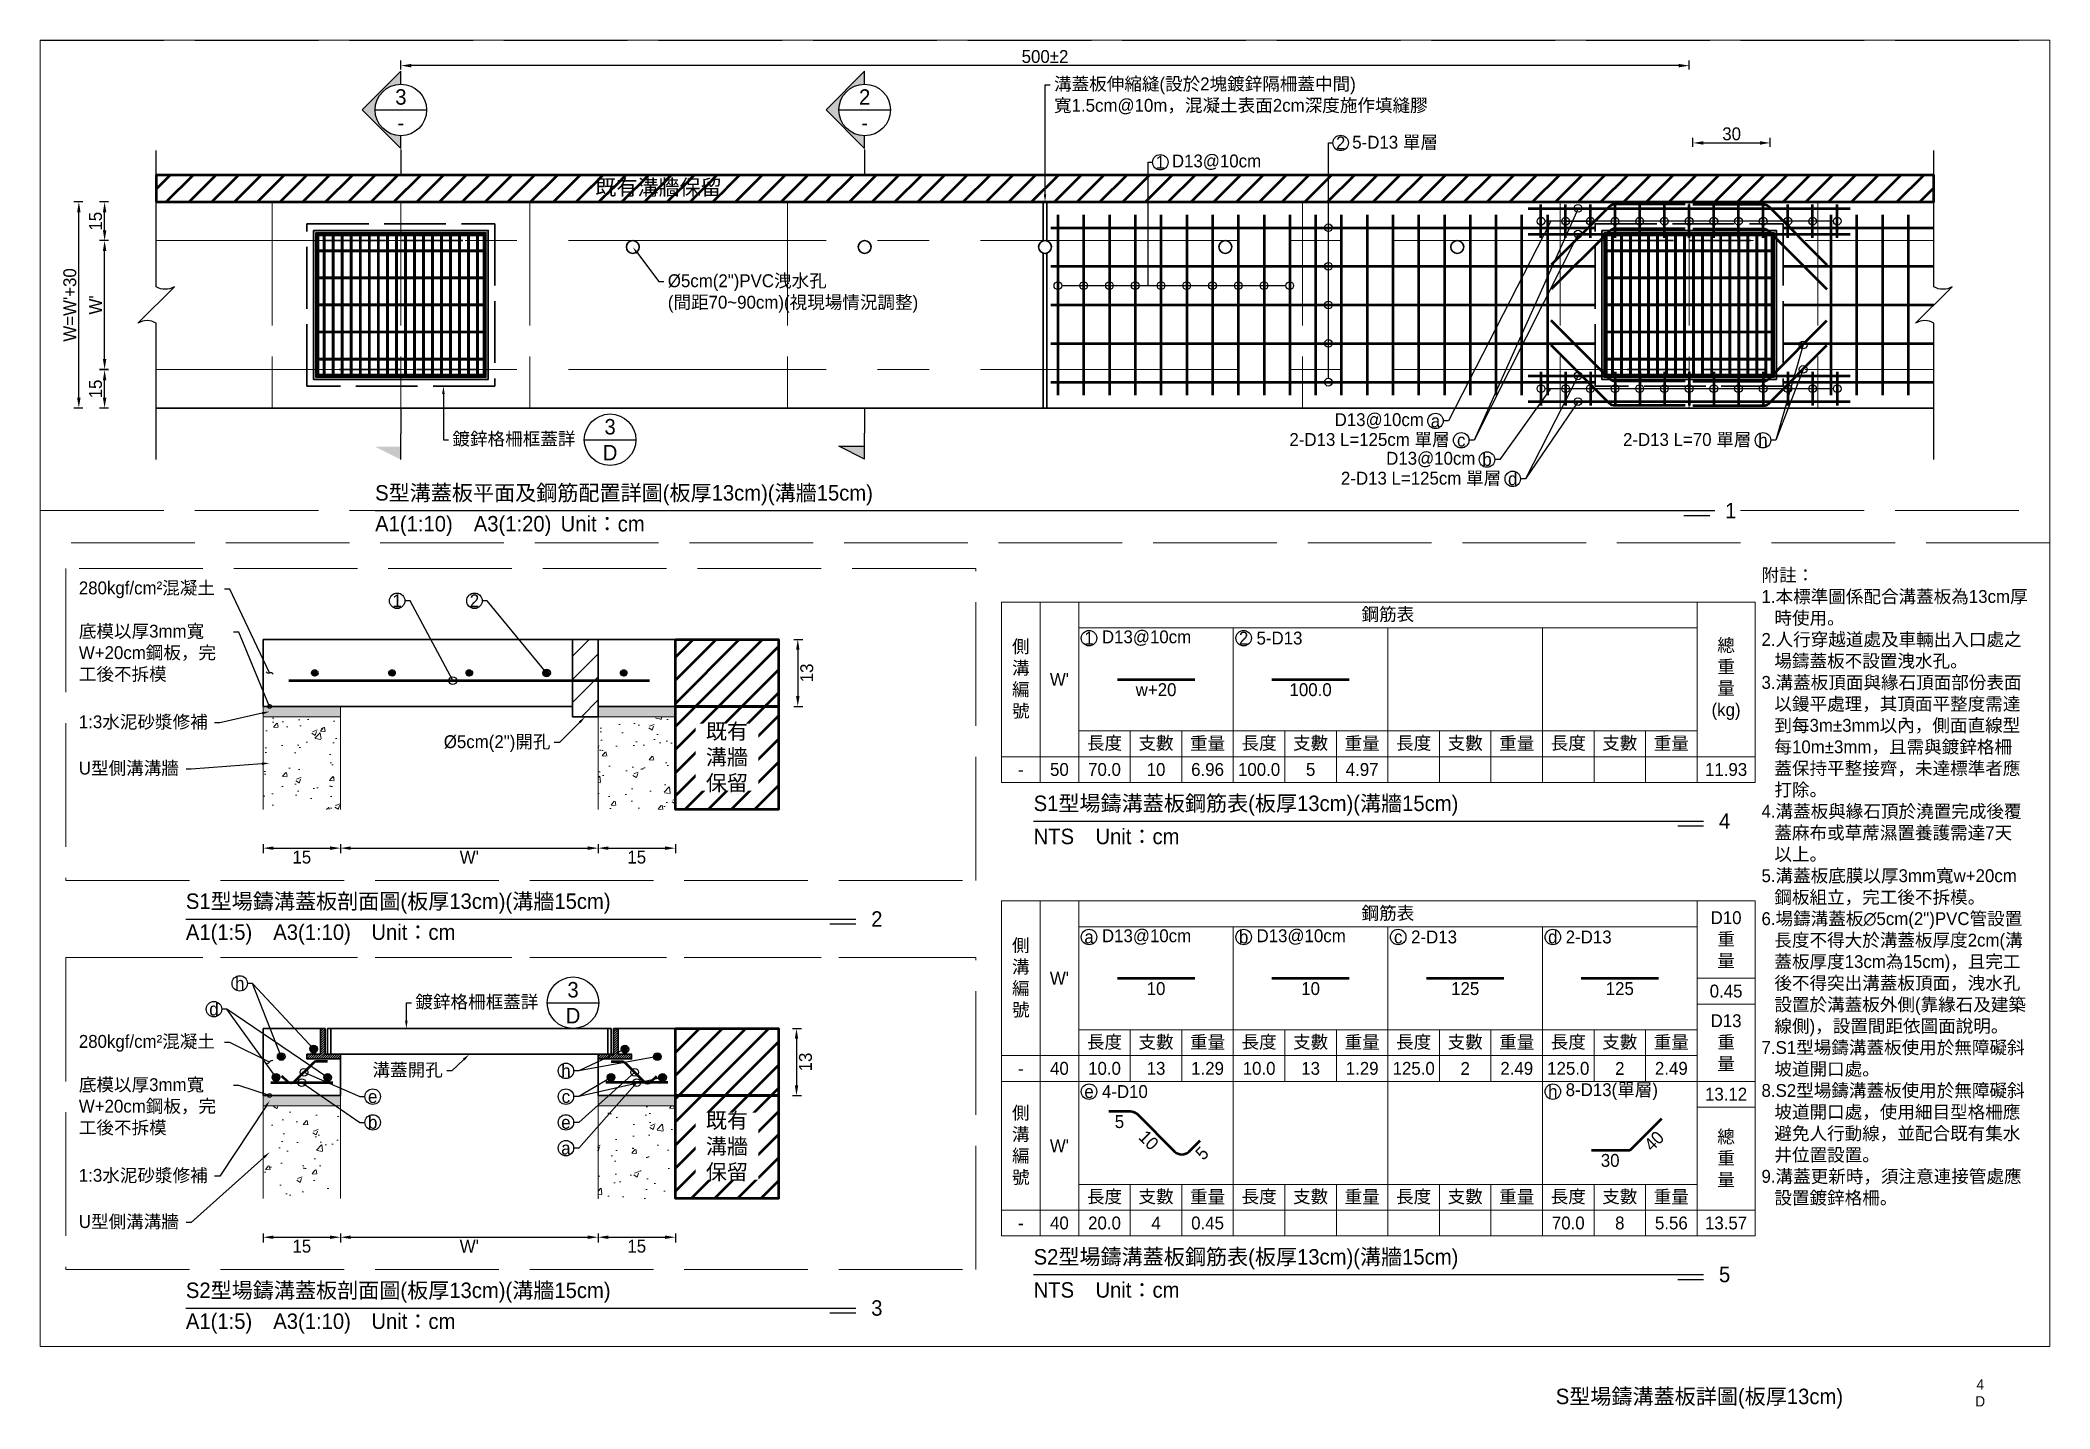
# Paper-space layout 'S型溝蓋(T13、W80)(保留)' of a CAD drawing. Extents: x 15 to 405, y 16 to 282.
# The model-space entities are those that its viewports show. They can reach past a viewport. Long polylines and large blocks are cut down to what shows.
import ezdxf
from ezdxf import colors
from ezdxf.entities.mleader import LeaderData, LeaderLine
from ezdxf.math import Vec2, Vec3

# ---------------------------------------------------------------- set-up
doc = ezdxf.new("R2010")
doc.units = 0
doc.header["$MEASUREMENT"] = 0
doc.linetypes.add('ACAD_ISO02W100', pattern=[15, 12, -3])
doc.linetypes.add('CENTERX2', pattern=[4, 2.5, -0.5, 0.5, -0.5])
for name, color, linetype, lineweight in [('一、1.基本-圖框', 7, 'Continuous', 20), ('一、3.基本-變更', 1, 'Continuous', 50), ('二、1.繪圖-既有設施', 8, 'Continuous', 20), ('二、2.繪圖-施作項目', 181, 'Continuous', 30), ('二、5.繪圖-鋼筋', 60, 'Continuous', 50), ('二、6.繪圖-其他施作項目', 35, 'Continuous', 30)]:
    doc.layers.add(name, color=color, linetype=linetype, lineweight=lineweight)
doc.layers.add('一、4.基本-隱藏', color=9, linetype='ACAD_ISO02W100', lineweight=20, plot=False)
doc.layers.add('三、1.文字-說明文字', color=2, linetype='Continuous')
doc.layers.add('三、3.文字-註解文字', color=2, linetype='Continuous')
doc.styles.add('次圖名(詳圖)', font='MS PGothic.ttf', dxfattribs={"height": 6})
doc.styles.add('註解文字', font='MS PGothic.ttf', dxfattribs={"height": 5})
doc.styles.add('註解文字(詳圖)', font='MS PGothic.ttf', dxfattribs={"height": 6})
doc.dimstyles.new('註解文字', dxfattribs={"dimtxt": 5, "dimasz": 4, "dimexe": 2, "dimexo": 2.5, "dimgap": 1, "dimtad": 2, "dimzin": 0, "dimdsep": 46, "dimtxsty": '註解文字', "dimcen": 0.1, "dimclrd": 144, "dimclre": 144, "dimclrt": 256, "dimadec": 0, "dimazin": 0, "dimtfac": 1, "dimtofl": 0, "dimtmove": 0, "dimatfit": 3, "dimfxl": 1.5, "dimfxlon": 1, "dimtolj": 1, "dimtzin": 0, "dimlwd": -1, "dimlwe": -1, "dimarcsym": 1})
pattern_1 = [(45, (-3181.2158, -3583.335), (-2.65165, 2.65165), []), (45, (-3180.332, -3583.335), (-2.65165, 2.65165), []), (45, (-3179.448, -3583.335), (-2.65165, 2.65165), []), (45, (-3178.564, -3583.335), (-2.65165, 2.65165), [])]
pattern_2 = [(45, (-2681.2158, -3583.335), (-2.65165, 2.65165), []), (45, (-2680.332, -3583.335), (-2.65165, 2.65165), []), (45, (-2679.448, -3583.335), (-2.65165, 2.65165), []), (45, (-2678.564, -3583.335), (-2.65165, 2.65165), [])]

psp = doc.layouts.new('S型溝蓋(T13、W80)(保留)')

# ---------------------------------------------------------------- texts
at = {"layer": '一、1.基本-圖框', "attachment_point": 5, "style": '註解文字'}
for s, width, insert, char_height in [('S{\\fMS PGothic|b0|i0|c128|p34;型場鑄溝蓋板詳圖(板厚13cm)}', 58.9276, (337.25, 18.375), 3), ('4', 4.24831, (391.75, 21.125), 2), ('D', 7.40984, (391.75, 17.875), 2)]:
    psp.add_mtext_dynamic_manual_height_columns(s, width=width, gutter_width=15, heights=[0], dxfattribs=dict(at, insert=insert, char_height=char_height))

msp = doc.modelspace()

# ---------------------------------------------------------------- texts
at = {"layer": '一、1.基本-圖框', "char_height": 5, "attachment_point": 5, "style": '註解文字'}
for s, width, insert in [('{\\fMS PGothic|b0|i0|c128|p34;鋼筋表}', 128.86758, (-1477.759, -3912.296)), ('側溝編號', 5, (-1620.259, -3937.296)), ('總{\\fMS PGothic|b0|i0|c128|p34;重量(kg)}', 5, (-1346.509, -3937.296)), ("W'", 17.80786, (-1605.259, -3937.296)), ('{\\fMS PGothic|b0|i0|c128|p34;長度}', 17.80786, (-1587.759, -3962.296)), ('支數', 17.80786, (-1567.759, -3962.296)), ('重量', 17.80786, (-1547.759, -3962.296)), ('{\\fMS PGothic|b0|i0|c128|p34;長度}', 17.80786, (-1527.759, -3962.296)), ('支數', 17.80786, (-1507.759, -3962.296)), ('重量', 17.80786, (-1487.759, -3962.296)), ('{\\fMS PGothic|b0|i0|c128|p34;長度}', 17.80786, (-1467.759, -3962.296)), ('支數', 17.80786, (-1447.759, -3962.296)), ('重量', 17.80786, (-1427.759, -3962.296)), ('{\\fMS PGothic|b0|i0|c128|p34;長度}', 17.80786, (-1407.759, -3962.296)), ('支數', 17.80786, (-1387.759, -3962.296)), ('重量', 17.80786, (-1367.759, -3962.296)), ('{\\fMS PGothic|b0|i0|c128|p34;鋼筋表}', 128.86758, (-1477.759, -4028.296)), ('{\\fMS PGothic|b0|i0|c128|p34;D10\\P重量}', 5, (-1346.509, -4038.296)), ('側溝編號', 5, (-1620.259, -4053.296)), ("W'", 17.80786, (-1605.259, -4053.296)), ('{\\fMS PGothic|b0|i0|c128|p34;D13\\P重量}', 5, (-1346.509, -4078.296)), ('{\\fMS PGothic|b0|i0|c128|p34;長度}', 17.80786, (-1587.759, -4078.296)), ('支數', 17.80786, (-1567.759, -4078.296)), ('重量', 17.80786, (-1547.759, -4078.296)), ('{\\fMS PGothic|b0|i0|c128|p34;長度}', 17.80786, (-1527.759, -4078.296)), ('支數', 17.80786, (-1507.759, -4078.296)), ('重量', 17.80786, (-1487.759, -4078.296)), ('{\\fMS PGothic|b0|i0|c128|p34;長度}', 17.80786, (-1467.759, -4078.296)), ('支數', 17.80786, (-1447.759, -4078.296)), ('重量', 17.80786, (-1427.759, -4078.296)), ('{\\fMS PGothic|b0|i0|c128|p34;長度}', 17.80786, (-1407.759, -4078.296)), ('支數', 17.80786, (-1387.759, -4078.296)), ('重量', 17.80786, (-1367.759, -4078.296)), ('側溝編號', 5, (-1620.259, -4118.296)), ("W'", 17.80786, (-1605.259, -4118.296)), ('總重量', 5, (-1346.509, -4123.296)), ('{\\fMS PGothic|b0|i0|c128|p34;長度}', 17.80786, (-1587.759, -4138.296)), ('支數', 17.80786, (-1567.759, -4138.296)), ('重量', 17.80786, (-1547.759, -4138.296)), ('{\\fMS PGothic|b0|i0|c128|p34;長度}', 17.80786, (-1527.759, -4138.296)), ('支數', 17.80786, (-1507.759, -4138.296)), ('重量', 17.80786, (-1487.759, -4138.296)), ('{\\fMS PGothic|b0|i0|c128|p34;長度}', 17.80786, (-1467.759, -4138.296)), ('支數', 17.80786, (-1447.759, -4138.296)), ('重量', 17.80786, (-1427.759, -4138.296)), ('{\\fMS PGothic|b0|i0|c128|p34;長度}', 17.80786, (-1407.759, -4138.296)), ('支數', 17.80786, (-1387.759, -4138.296)), ('重量', 17.80786, (-1367.759, -4138.296))]:
    msp.add_mtext_dynamic_manual_height_columns(s, width=width, gutter_width=30, heights=[0], dxfattribs=dict(at, insert=insert))
at = {"layer": '三、1.文字-說明文字', "insert": (-1332.759, -3894.296), "char_height": 5, "attachment_point": 1, "style": '註解文字'}
msp.add_mtext_dynamic_manual_height_columns('{\\fMS PGothic|b0|i0|c128|p34;附註：\\P\\pi-5,l5;1.本標準圖係配合溝蓋板為13cm厚時使用。\\P2.人行穿越道處及車輛出入口處之場鑄蓋板不設置洩水孔。\\P3.溝蓋板頂面與緣石頂面部份表面以鏝平處理，其頂面平整度需達到每3m±3mm以\\fPMingLiU|b0|i0|c136|p18;內\\fMS PGothic|b0|i0|c128|p34;，側面直線型每10m±3mm，且需與鍍鋅格柵蓋保持平整接齊，未達標準者應打除。\\P4.溝蓋板與緣石頂於澆置完成後覆蓋麻布或草蓆濕置養護需達7天以上。\\P5.溝蓋板底膜以厚3mm寬w+20cm鋼板組立，完工後不拆模。\\P6.場鑄溝蓋板∅5cm(2")PVC管設置長度不得大於溝蓋板厚度2cm(溝蓋板厚度13cm為15cm)，且完工後不得突出溝蓋板頂面，洩水孔設置於溝蓋板外側(靠緣石及建築線側)，設置間距依圖面\\fPMingLiU|b0|i0|c136|p18;說\\fMS PGothic|b0|i0|c128|p34;明。\\P7.S1型場鑄溝蓋板使用於無障礙斜坡道開口處。\\P8.S2型場鑄溝蓋板使用於無障礙斜坡道開口處，使用細目型格柵應避免人行動線，並配合既有集水井位置設置。\\P9.溝蓋更新時，須注意連接管處應設置鍍鋅格柵。}', width=103.18814, gutter_width=30, heights=[0], dxfattribs=at)
at = {"layer": '三、3.文字-註解文字'}
for s, width, gutter_width, insert, char_height, attachment_point, style in [('3', 6.60394, 25, (-1860.855, -3711.296), 6, 5, '註解文字(詳圖)'), ('2', 6.60394, 25, (-1680.855, -3711.296), 6, 5, '註解文字(詳圖)'), ('-', 6.60394, 25, (-1860.855, -3721.296), 6, 5, '註解文字(詳圖)'), ('-', 6.60394, 25, (-1680.855, -3721.296), 6, 5, '註解文字(詳圖)'), ('2', 8.38231, 30, (-1496.105, -3729.102), 5, 5, '註解文字'), ('5-D13 單層', 42.88103, 30, (-1491.605, -3729.102), 5, 4, '註解文字'), ('1', 8.38231, 30, (-1566.105, -3736.602), 5, 5, '註解文字'), ('D13@10cm', 15.95159, 30, (-1561.605, -3736.602), 5, 4, '註解文字'), ('3', 6.60394, 25, (-1779.658, -3839.296), 6, 5, '註解文字(詳圖)'), ('D13@10cm', 39.45942, 30, (-1463.808, -3836.989), 5, 6, '註解文字'), ('a', 8.38231, 30, (-1459.308, -3836.989), 5, 5, '註解文字'), ('2-D13 L=125cm 單層', 78.12323, 30, (-1453.808, -3844.489), 5, 6, '註解文字'), ('c', 8.38231, 30, (-1449.308, -3844.489), 5, 5, '註解文字'), ('2-D13 L=70 單層', 78.12323, 30, (-1336.691, -3844.489), 5, 6, '註解文字'), ('h', 8.38231, 30, (-1332.191, -3844.489), 5, 5, '註解文字'), ('D', 6.60394, 25, (-1779.658, -3849.296), 6, 5, '註解文字(詳圖)'), ('D13@10cm', 78.12323, 30, (-1443.808, -3851.989), 5, 6, '註解文字'), ('b', 8.38231, 30, (-1439.308, -3851.989), 5, 5, '註解文字'), ('S{\\fMS PGothic|b0|i0|c128|p34;型溝蓋板平面及鋼筋配置詳圖(板厚13cm)}(溝牆15cm)', 215.37549, 15, (-1870.855, -3865.796), 6, 4, '次圖名(詳圖)'), ('2-D13 L=125cm 單層', 78.12323, 30, (-1433.808, -3859.489), 5, 6, '註解文字'), ('d', 8.38231, 30, (-1429.308, -3859.489), 5, 5, '註解文字'), ('1', 3, 15, (-1346.855, -3871.796), 6, 4, '次圖名(詳圖)'), ('A1(1:10)\u3000A3(1:20){\\fMS PGothic|b0|i0|c128|p34;^IUnit：cm}', 136.03259, 15, (-1870.855, -3877.796), 6, 4, '次圖名(詳圖)'), ('1', 8.38231, 30, (-1862.307, -3906.796), 5, 5, '註解文字'), ('2', 8.38231, 30, (-1832.307, -3906.796), 5, 5, '註解文字'), ('1', 8.38231, 30, (-1593.759, -3921.296), 5, 5, '註解文字'), ('{\\fMS PGothic|b0|i0|c128|p34;D13@1}0{\\fMS PGothic|b0|i0|c128|p34;cm}', 6.06582, 30, (-1588.759, -3921.296), 5, 4, '註解文字'), ('2', 8.38231, 30, (-1533.759, -3921.296), 5, 5, '註解文字'), ('5-D13', 6.06582, 30, (-1528.759, -3921.296), 5, 4, '註解文字'), ('{\\fMS PGothic|b0|i0|c128|p34;w+20}', 5.41119, 25, (-1567.759, -3938.796), 5, 2, '註解文字'), ('{\\fMS PGothic|b0|i0|c128|p34;100.0}', 5.41119, 25, (-1507.759, -3938.796), 5, 2, '註解文字'), ('50', 9.06048, 30, (-1605.259, -3972.296), 5, 5, '註解文字'), ('70.0', 9.06048, 30, (-1587.759, -3972.296), 5, 5, '註解文字'), ('10', 9.06048, 30, (-1567.759, -3972.296), 5, 5, '註解文字'), ('6.96', 9.06048, 30, (-1547.759, -3972.296), 5, 5, '註解文字'), ('100.0', 9.06048, 30, (-1527.759, -3972.296), 5, 5, '註解文字'), ('5', 9.06048, 30, (-1507.759, -3972.296), 5, 5, '註解文字'), ('4.97', 9.06048, 30, (-1487.759, -3972.296), 5, 5, '註解文字'), ('11.93', 9.06048, 30, (-1346.509, -3972.296), 5, 5, '註解文字'), ('-', 9.06048, 30, (-1620.259, -3972.296), 5, 5, '註解文字'), ('S{\\fMS PGothic|b0|i0|c128|p34;1型場鑄溝蓋板鋼筋表(板厚13cm)}(溝牆15cm)', 215.37549, 15, (-1615.259, -3986.296), 6, 4, '次圖名(詳圖)'), ('4', 3, 15, (-1349.259, -3992.296), 6, 4, '次圖名(詳圖)'), ('NTS{\\fMS PGothic|b0|i0|c128|p34;^IUnit：cm}', 136.03259, 15, (-1615.259, -3998.296), 6, 4, '次圖名(詳圖)'), ('S{\\fMS PGothic|b0|i0|c128|p34;1型場鑄溝蓋板剖面圖(板厚13cm)}(溝牆15cm)', 215.37549, 15, (-1944.307, -4024.296), 6, 4, '次圖名(詳圖)'), ('{\\fMS PGothic|b0|i0|c128|p34;A1(1:}5{\\fMS PGothic|b0|i0|c128|p34;)\u3000A3(1:}1{\\fMS PGothic|b0|i0|c128|p34;0)^IUnit：cm}', 136.03259, 15, (-1944.307, -4036.296), 6, 4, '次圖名(詳圖)'), ('2', 3, 15, (-1678.307, -4030.296), 6, 4, '次圖名(詳圖)'), ('a', 8.38231, 30, (-1593.759, -4037.296), 5, 5, '註解文字'), ('{\\fMS PGothic|b0|i0|c128|p34;D13@1}0{\\fMS PGothic|b0|i0|c128|p34;cm}', 6.06582, 30, (-1588.759, -4037.296), 5, 4, '註解文字'), ('b', 8.38231, 30, (-1533.759, -4037.296), 5, 5, '註解文字'), ('{\\fMS PGothic|b0|i0|c128|p34;D13@1}0{\\fMS PGothic|b0|i0|c128|p34;cm}', 6.06582, 30, (-1528.759, -4037.296), 5, 4, '註解文字'), ('c', 8.38231, 30, (-1473.759, -4037.296), 5, 5, '註解文字'), ('2-D13', 6.06582, 30, (-1468.759, -4037.296), 5, 4, '註解文字'), ('d', 8.38231, 30, (-1413.759, -4037.296), 5, 5, '註解文字'), ('2-D13', 6.06582, 30, (-1408.759, -4037.296), 5, 4, '註解文字'), ('h', 8.38231, 30, (-1923.407, -4055.296), 5, 5, '註解文字'), ('3', 6.60394, 25, (-1794.039, -4057.796), 6, 5, '註解文字(詳圖)'), ('{\\fMS PGothic|b0|i0|c128|p34;10}', 5.41119, 25, (-1567.759, -4054.796), 5, 2, '註解文字'), ('{\\fMS PGothic|b0|i0|c128|p34;10}', 5.41119, 25, (-1507.759, -4054.796), 5, 2, '註解文字'), ('{\\fMS PGothic|b0|i0|c128|p34;125}', 5.41119, 25, (-1447.759, -4054.796), 5, 2, '註解文字'), ('{\\fMS PGothic|b0|i0|c128|p34;125}', 5.41119, 25, (-1387.759, -4054.796), 5, 2, '註解文字'), ('0.45', 9.06048, 30, (-1346.509, -4058.296), 5, 5, '註解文字'), ('d', 8.38231, 30, (-1933.407, -4065.296), 5, 5, '註解文字'), ('D', 6.60394, 25, (-1794.039, -4067.796), 6, 5, '註解文字(詳圖)'), ('h', 8.38231, 30, (-1796.807, -4089.24), 5, 5, '註解文字'), ('40', 9.06048, 30, (-1605.259, -4088.296), 5, 5, '註解文字'), ('10.0', 9.06048, 30, (-1587.759, -4088.296), 5, 5, '註解文字'), ('13', 9.06048, 30, (-1567.759, -4088.296), 5, 5, '註解文字'), ('1.29', 9.06048, 30, (-1547.759, -4088.296), 5, 5, '註解文字'), ('10.0', 9.06048, 30, (-1527.759, -4088.296), 5, 5, '註解文字'), ('13', 9.06048, 30, (-1507.759, -4088.296), 5, 5, '註解文字'), ('1.29', 9.06048, 30, (-1487.759, -4088.296), 5, 5, '註解文字'), ('125.0', 9.06048, 30, (-1467.759, -4088.296), 5, 5, '註解文字'), ('2', 9.06048, 30, (-1447.759, -4088.296), 5, 5, '註解文字'), ('2.49', 9.06048, 30, (-1427.759, -4088.296), 5, 5, '註解文字'), ('125.0', 9.06048, 30, (-1407.759, -4088.296), 5, 5, '註解文字'), ('2', 9.06048, 30, (-1387.759, -4088.296), 5, 5, '註解文字'), ('2.49', 9.06048, 30, (-1367.759, -4088.296), 5, 5, '註解文字'), ('-', 9.06048, 30, (-1620.259, -4088.296), 5, 5, '註解文字'), ('4-D10', 6.06582, 30, (-1588.759, -4097.296), 5, 4, '註解文字'), ('h', 8.38231, 30, (-1413.759, -4097.296), 5, 5, '註解文字'), ('8-D13(單層)', 38.07441, 30, (-1408.759, -4097.296), 5, 4, '註解文字'), ('e', 8.38231, 30, (-1871.807, -4099.24), 5, 5, '註解文字'), ('c', 8.38231, 30, (-1796.807, -4099.24), 5, 5, '註解文字'), ('e', 8.38231, 30, (-1593.759, -4097.296), 5, 5, '註解文字'), ('13.12', 9.06048, 30, (-1346.509, -4098.296), 5, 5, '註解文字'), ('b', 8.38231, 30, (-1871.807, -4109.24), 5, 5, '註解文字'), ('e', 8.38231, 30, (-1796.807, -4109.24), 5, 5, '註解文字'), ('{\\fMS PGothic|b0|i0|c128|p34;5}', 5.41119, 25, (-1581.959, -4106.424), 5, 2, '註解文字'), ('a', 8.38231, 30, (-1796.807, -4119.24), 5, 5, '註解文字'), ('{\\fMS PGothic|b0|i0|c128|p34;30}', 5.41119, 25, (-1391.494, -4121.477), 5, 2, '註解文字'), ('-', 9.06048, 30, (-1620.259, -4148.296), 5, 5, '註解文字'), ('40', 9.06048, 30, (-1605.259, -4148.296), 5, 5, '註解文字'), ('20.0', 9.06048, 30, (-1587.759, -4148.296), 5, 5, '註解文字'), ('4', 9.06048, 30, (-1567.759, -4148.296), 5, 5, '註解文字'), ('0.45', 9.06048, 30, (-1547.759, -4148.296), 5, 5, '註解文字'), ('70.0', 9.06048, 30, (-1407.759, -4148.296), 5, 5, '註解文字'), ('8', 9.06048, 30, (-1387.759, -4148.296), 5, 5, '註解文字'), ('5.56', 9.06048, 30, (-1367.759, -4148.296), 5, 5, '註解文字'), ('13.57', 9.06048, 30, (-1346.509, -4148.296), 5, 5, '註解文字'), ('S{\\fMS PGothic|b0|i0|c128|p34;2型場鑄溝蓋板鋼筋表(板厚13cm)}(溝牆15cm)', 215.37549, 15, (-1615.259, -4162.296), 6, 4, '次圖名(詳圖)'), ('S{\\fMS PGothic|b0|i0|c128|p34;2型場鑄溝蓋板剖面圖(板厚13cm)}(溝牆15cm)', 215.37549, 15, (-1944.307, -4175.296), 6, 4, '次圖名(詳圖)'), ('NTS{\\fMS PGothic|b0|i0|c128|p34;^IUnit：cm}', 136.03259, 15, (-1615.259, -4174.296), 6, 4, '次圖名(詳圖)'), ('5', 3, 15, (-1349.259, -4168.296), 6, 4, '次圖名(詳圖)'), ('3', 3, 15, (-1678.307, -4181.296), 6, 4, '次圖名(詳圖)'), ('{\\fMS PGothic|b0|i0|c128|p34;A1(1:}5{\\fMS PGothic|b0|i0|c128|p34;)\u3000A3(1:}1{\\fMS PGothic|b0|i0|c128|p34;0)^IUnit：cm}', 136.03259, 15, (-1944.307, -4187.296), 6, 4, '次圖名(詳圖)')]:
    msp.add_mtext_dynamic_manual_height_columns(s, width=width, gutter_width=gutter_width, heights=[0], dxfattribs=dict(at, insert=insert, char_height=char_height, attachment_point=attachment_point, style=style))
at = {"layer": '三、3.文字-註解文字', "char_height": 5, "attachment_point": 2, "style": '註解文字'}
for s, insert, rotation in [('{\\fMS PGothic|b0|i0|c128|p34;10}', (-1568.82, -4114.356), 314.931884), ('{\\fMS PGothic|b0|i0|c128|p34;40}', (-1376.258, -4114.673), 45.186816), ('{\\fMS PGothic|b0|i0|c128|p34;5}', (-1551.72, -4119.435), 45.416489)]:
    msp.add_mtext_dynamic_manual_height_columns(s, width=5.41119, gutter_width=25, heights=[0], dxfattribs=dict(at, insert=insert, rotation=rotation))

# ---------------------------------------------------------------- blocks, each defined once
blk = doc.blocks.new('*D82')
at = {"layer": 'Defpoints', "color": 0, "transparency": 16777216}
for p in [(-1975.85, -3751.99), (-1955.85, -3751.99), (-1955.85, -3766.99)]:
    blk.add_point(p, dxfattribs=at)
at = {"layer": '三、3.文字-註解文字', "color": 144, "transparency": 16777216}
for p, q in [((-1974.35, -3751.99), (-1977.85, -3751.99)), ((-1975.85, -3762.99), (-1975.85, -3755.99)), ((-1974.35, -3766.99), (-1977.85, -3766.99))]:
    blk.add_line(p, q, dxfattribs=at)
for points in [[(-1976.52, -3755.99), (-1975.19, -3755.99), (-1975.85, -3751.99)], [(-1976.52, -3762.99), (-1975.19, -3762.99), (-1975.85, -3766.99)]]:
    blk.add_solid(points, dxfattribs=at)
at = {"layer": '三、3.文字-註解文字', "transparency": 16777216, "insert": (-1979.35, -3759.49), "char_height": 5, "attachment_point": 5, "rotation": 90, "style": '註解文字'}
blk.add_mtext('\\A1;15', dxfattribs=at)
blk = doc.blocks.new('*D83')
at = {"layer": 'Defpoints', "color": 0, "transparency": 16777216}
for p in [(-1975.85, -3766.99), (-1955.85, -3766.99), (-1955.85, -3816.99)]:
    blk.add_point(p, dxfattribs=at)
at = {"layer": '三、3.文字-註解文字', "color": 144, "transparency": 16777216}
for p, q in [((-1974.35, -3766.99), (-1977.85, -3766.99)), ((-1975.85, -3812.99), (-1975.85, -3770.99)), ((-1974.35, -3816.99), (-1977.85, -3816.99))]:
    blk.add_line(p, q, dxfattribs=at)
for points in [[(-1976.52, -3770.99), (-1975.19, -3770.99), (-1975.85, -3766.99)], [(-1976.52, -3812.99), (-1975.19, -3812.99), (-1975.85, -3816.99)]]:
    blk.add_solid(points, dxfattribs=at)
at = {"layer": '三、3.文字-註解文字', "transparency": 16777216, "insert": (-1979.35, -3791.99), "char_height": 5, "attachment_point": 5, "rotation": 90, "style": '註解文字'}
blk.add_mtext("\\A1;W'", dxfattribs=at)
blk = doc.blocks.new('*D84')
at = {"layer": 'Defpoints', "color": 0, "transparency": 16777216}
for p in [(-1975.85, -3817.18), (-1955.85, -3817.18), (-1955.85, -3831.99)]:
    blk.add_point(p, dxfattribs=at)
at = {"layer": '三、3.文字-註解文字', "color": 144, "transparency": 16777216}
for p, q in [((-1974.35, -3817.18), (-1977.85, -3817.18)), ((-1975.85, -3827.99), (-1975.85, -3821.18)), ((-1974.35, -3831.99), (-1977.85, -3831.99))]:
    blk.add_line(p, q, dxfattribs=at)
for points in [[(-1976.52, -3821.18), (-1975.19, -3821.18), (-1975.85, -3817.18)], [(-1976.52, -3827.99), (-1975.19, -3827.99), (-1975.85, -3831.99)]]:
    blk.add_solid(points, dxfattribs=at)
at = {"layer": '三、3.文字-註解文字', "transparency": 16777216, "insert": (-1979.35, -3824.59), "char_height": 5, "attachment_point": 5, "rotation": 90, "style": '註解文字'}
blk.add_mtext('\\A1;15', dxfattribs=at)
blk = doc.blocks.new('*D85')
at = {"layer": 'Defpoints', "color": 0, "transparency": 16777216}
for p in [(-1985.85, -3751.99), (-1955.85, -3751.99), (-1955.85, -3831.99)]:
    blk.add_point(p, dxfattribs=at)
at = {"layer": '三、3.文字-註解文字', "color": 144, "transparency": 16777216}
for p, q in [((-1984.35, -3751.99), (-1987.85, -3751.99)), ((-1985.85, -3827.99), (-1985.85, -3755.99)), ((-1984.35, -3831.99), (-1987.85, -3831.99))]:
    blk.add_line(p, q, dxfattribs=at)
for points in [[(-1986.52, -3755.99), (-1985.19, -3755.99), (-1985.85, -3751.99)], [(-1986.52, -3827.99), (-1985.19, -3827.99), (-1985.85, -3831.99)]]:
    blk.add_solid(points, dxfattribs=at)
at = {"layer": '三、3.文字-註解文字', "transparency": 16777216, "insert": (-1989.35, -3791.99), "char_height": 5, "attachment_point": 5, "rotation": 90, "style": '註解文字'}
blk.add_mtext("\\A1;{\\fMS PGothic|b0|i0|c128|p34;W=}W'{\\fMS PGothic|b0|i0|c128|p34;+30}", dxfattribs=at)
blk = doc.blocks.new('_None')
blk = doc.blocks.new('_Small')
at = {"color": 0, "linetype": 'ByBlock', "lineweight": -2}
blk.add_circle((0, 0), 0.25, dxfattribs=at)
blk = doc.blocks.new('*D81')
at = {"layer": 'Defpoints', "color": 0, "transparency": 16777216}
for p in [(-1860.85, -3699.1), (-1860.85, -3756.99), (-1360.85, -3756.99)]:
    blk.add_point(p, dxfattribs=at)
at = {"layer": '三、3.文字-註解文字', "color": 144, "transparency": 16777216}
for p, q in [((-1860.85, -3700.6), (-1860.85, -3697.1)), ((-1360.85, -3700.6), (-1360.85, -3697.1)), ((-1364.85, -3699.1), (-1856.85, -3699.1))]:
    blk.add_line(p, q, dxfattribs=at)
for points in [[(-1856.85, -3698.44), (-1856.85, -3699.77), (-1860.85, -3699.1)], [(-1364.85, -3698.44), (-1364.85, -3699.77), (-1360.85, -3699.1)]]:
    blk.add_solid(points, dxfattribs=at)
at = {"layer": '三、3.文字-註解文字', "transparency": 16777216, "insert": (-1610.85, -3695.6), "char_height": 5, "attachment_point": 5, "style": '註解文字'}
blk.add_mtext('\\A1;500±2', dxfattribs=at)
blk = doc.blocks.new('*D86')
at = {"layer": 'Defpoints', "color": 0, "linetype": 'Continuous', "transparency": 16777216}
for p in [(-1329.35, -3729.1), (-1359.35, -3752.91), (-1329.35, -3752.91)]:
    blk.add_point(p, dxfattribs=at)
at = {"layer": '三、3.文字-註解文字', "color": 144, "transparency": 16777216}
for p, q in [((-1359.35, -3730.6), (-1359.35, -3727.1)), ((-1329.35, -3730.6), (-1329.35, -3727.1)), ((-1355.35, -3729.1), (-1333.35, -3729.1))]:
    blk.add_line(p, q, dxfattribs=at)
at = {"layer": '三、3.文字-註解文字', "color": 144, "linetype": 'Continuous', "transparency": 16777216}
for points in [[(-1355.35, -3728.44), (-1355.35, -3729.77), (-1359.35, -3729.1)], [(-1333.35, -3728.44), (-1333.35, -3729.77), (-1329.35, -3729.1)]]:
    blk.add_solid(points, dxfattribs=at)
at = {"layer": '三、3.文字-註解文字', "linetype": 'Continuous', "transparency": 16777216, "insert": (-1344.35, -3725.6), "char_height": 5, "attachment_point": 5, "style": '註解文字'}
blk.add_mtext('\\A1;30', dxfattribs=at)
blk = doc.blocks.new('_Integral')
at = {"color": 0, "linetype": 'ByBlock', "lineweight": -2}
for centre, start, end in [((0.44, -0.09), 102, 168), ((-0.44, 0.09), 282, 348)]:
    blk.add_arc(centre, 0.454, start, end, dxfattribs=at)
blk = doc.blocks.new('*D87')
at = {"layer": 'Defpoints', "color": 0, "transparency": 16777216}
for p in [(-1914.31, -3987.8), (-1884.31, -3987.8), (-1884.31, -4002.8)]:
    blk.add_point(p, dxfattribs=at)
at = {"layer": '三、3.文字-註解文字', "color": 144, "transparency": 16777216}
for p, q in [((-1914.31, -4001.3), (-1914.31, -4004.8)), ((-1884.31, -4001.3), (-1884.31, -4004.8)), ((-1910.31, -4002.8), (-1888.31, -4002.8))]:
    blk.add_line(p, q, dxfattribs=at)
for points in [[(-1910.31, -4002.13), (-1910.31, -4003.46), (-1914.31, -4002.8)], [(-1888.31, -4002.13), (-1888.31, -4003.46), (-1884.31, -4002.8)]]:
    blk.add_solid(points, dxfattribs=at)
at = {"layer": '三、3.文字-註解文字', "transparency": 16777216, "insert": (-1899.31, -4006.3), "char_height": 5, "attachment_point": 5, "style": '註解文字'}
blk.add_mtext('\\A1;15', dxfattribs=at)
blk = doc.blocks.new('*D88')
at = {"layer": 'Defpoints', "color": 0, "transparency": 16777216}
for p in [(-1884.31, -3987.8), (-1784.31, -3987.8), (-1784.31, -4002.8)]:
    blk.add_point(p, dxfattribs=at)
at = {"layer": '三、3.文字-註解文字', "color": 144, "transparency": 16777216}
for p, q in [((-1884.31, -4001.3), (-1884.31, -4004.8)), ((-1784.31, -4001.3), (-1784.31, -4004.8)), ((-1880.31, -4002.8), (-1788.31, -4002.8))]:
    blk.add_line(p, q, dxfattribs=at)
for points in [[(-1880.31, -4002.13), (-1880.31, -4003.46), (-1884.31, -4002.8)], [(-1788.31, -4002.13), (-1788.31, -4003.46), (-1784.31, -4002.8)]]:
    blk.add_solid(points, dxfattribs=at)
at = {"layer": '三、3.文字-註解文字', "transparency": 16777216, "insert": (-1834.31, -4006.3), "char_height": 5, "attachment_point": 5, "style": '註解文字'}
blk.add_mtext("\\A1;W'", dxfattribs=at)
blk = doc.blocks.new('*D89')
at = {"layer": 'Defpoints', "color": 0, "transparency": 16777216}
for p in [(-1784.31, -3987.8), (-1754.31, -3987.8), (-1754.31, -4002.8)]:
    blk.add_point(p, dxfattribs=at)
at = {"layer": '三、3.文字-註解文字', "color": 144, "transparency": 16777216}
for p, q in [((-1784.31, -4001.3), (-1784.31, -4004.8)), ((-1754.31, -4001.3), (-1754.31, -4004.8)), ((-1780.31, -4002.8), (-1758.31, -4002.8))]:
    blk.add_line(p, q, dxfattribs=at)
for points in [[(-1780.31, -4002.13), (-1780.31, -4003.46), (-1784.31, -4002.8)], [(-1758.31, -4002.13), (-1758.31, -4003.46), (-1754.31, -4002.8)]]:
    blk.add_solid(points, dxfattribs=at)
at = {"layer": '三、3.文字-註解文字', "transparency": 16777216, "insert": (-1769.31, -4006.3), "char_height": 5, "attachment_point": 5, "style": '註解文字'}
blk.add_mtext('\\A1;15', dxfattribs=at)
blk = doc.blocks.new('*D90')
at = {"layer": 'Defpoints', "color": 0, "transparency": 16777216}
for p in [(-1714.31, -3921.8), (-1714.31, -3947.8), (-1706.81, -3947.8)]:
    blk.add_point(p, dxfattribs=at)
at = {"layer": '三、3.文字-註解文字', "color": 144, "transparency": 16777216}
for p, q in [((-1708.31, -3921.8), (-1704.81, -3921.8)), ((-1706.81, -3925.8), (-1706.81, -3943.8)), ((-1708.31, -3947.8), (-1704.81, -3947.8))]:
    blk.add_line(p, q, dxfattribs=at)
for points in [[(-1707.47, -3925.8), (-1706.14, -3925.8), (-1706.81, -3921.8)], [(-1707.47, -3943.8), (-1706.14, -3943.8), (-1706.81, -3947.8)]]:
    blk.add_solid(points, dxfattribs=at)
at = {"layer": '三、3.文字-註解文字', "transparency": 16777216, "insert": (-1703.31, -3934.8), "char_height": 5, "attachment_point": 5, "rotation": 90, "style": '註解文字'}
blk.add_mtext('\\A1;13', dxfattribs=at)
blk = doc.blocks.new('*D91')
at = {"layer": 'Defpoints', "color": 0, "transparency": 16777216}
for p in [(-1914.31, -4138.8), (-1884.31, -4138.8), (-1884.31, -4153.8)]:
    blk.add_point(p, dxfattribs=at)
at = {"layer": '三、3.文字-註解文字', "color": 144, "transparency": 16777216}
for p, q in [((-1914.31, -4152.3), (-1914.31, -4155.8)), ((-1910.31, -4153.8), (-1888.31, -4153.8)), ((-1884.31, -4152.3), (-1884.31, -4155.8))]:
    blk.add_line(p, q, dxfattribs=at)
for points in [[(-1910.31, -4153.13), (-1910.31, -4154.46), (-1914.31, -4153.8)], [(-1888.31, -4153.13), (-1888.31, -4154.46), (-1884.31, -4153.8)]]:
    blk.add_solid(points, dxfattribs=at)
at = {"layer": '三、3.文字-註解文字', "transparency": 16777216, "insert": (-1899.31, -4157.3), "char_height": 5, "attachment_point": 5, "style": '註解文字'}
blk.add_mtext('\\A1;15', dxfattribs=at)
blk = doc.blocks.new('*D92')
at = {"layer": 'Defpoints', "color": 0, "transparency": 16777216}
for p in [(-1884.31, -4138.8), (-1784.31, -4138.8), (-1784.31, -4153.8)]:
    blk.add_point(p, dxfattribs=at)
at = {"layer": '三、3.文字-註解文字', "color": 144, "transparency": 16777216}
for p, q in [((-1884.31, -4152.3), (-1884.31, -4155.8)), ((-1880.31, -4153.8), (-1788.31, -4153.8)), ((-1784.31, -4152.3), (-1784.31, -4155.8))]:
    blk.add_line(p, q, dxfattribs=at)
for points in [[(-1880.31, -4153.13), (-1880.31, -4154.46), (-1884.31, -4153.8)], [(-1788.31, -4153.13), (-1788.31, -4154.46), (-1784.31, -4153.8)]]:
    blk.add_solid(points, dxfattribs=at)
at = {"layer": '三、3.文字-註解文字', "transparency": 16777216, "insert": (-1834.31, -4157.3), "char_height": 5, "attachment_point": 5, "style": '註解文字'}
blk.add_mtext("\\A1;W'", dxfattribs=at)
blk = doc.blocks.new('*D93')
at = {"layer": 'Defpoints', "color": 0, "transparency": 16777216}
for p in [(-1784.31, -4138.8), (-1754.31, -4138.8), (-1754.31, -4153.8)]:
    blk.add_point(p, dxfattribs=at)
at = {"layer": '三、3.文字-註解文字', "color": 144, "transparency": 16777216}
for p, q in [((-1784.31, -4152.3), (-1784.31, -4155.8)), ((-1780.31, -4153.8), (-1758.31, -4153.8)), ((-1754.31, -4152.3), (-1754.31, -4155.8))]:
    blk.add_line(p, q, dxfattribs=at)
for points in [[(-1780.31, -4153.13), (-1780.31, -4154.46), (-1784.31, -4153.8)], [(-1758.31, -4153.13), (-1758.31, -4154.46), (-1754.31, -4153.8)]]:
    blk.add_solid(points, dxfattribs=at)
at = {"layer": '三、3.文字-註解文字', "transparency": 16777216, "insert": (-1769.31, -4157.3), "char_height": 5, "attachment_point": 5, "style": '註解文字'}
blk.add_mtext('\\A1;15', dxfattribs=at)
blk = doc.blocks.new('*D94')
at = {"layer": 'Defpoints', "color": 0, "transparency": 16777216}
for p in [(-1714.81, -4072.8), (-1714.81, -4098.8), (-1707.31, -4098.8)]:
    blk.add_point(p, dxfattribs=at)
at = {"layer": '三、3.文字-註解文字', "color": 144, "transparency": 16777216}
for p, q in [((-1708.81, -4072.8), (-1705.31, -4072.8)), ((-1707.31, -4076.8), (-1707.31, -4094.8)), ((-1708.81, -4098.8), (-1705.31, -4098.8))]:
    blk.add_line(p, q, dxfattribs=at)
for points in [[(-1707.97, -4076.8), (-1706.64, -4076.8), (-1707.31, -4072.8)], [(-1707.97, -4094.8), (-1706.64, -4094.8), (-1707.31, -4098.8)]]:
    blk.add_solid(points, dxfattribs=at)
at = {"layer": '三、3.文字-註解文字', "transparency": 16777216, "insert": (-1703.81, -4085.8), "char_height": 5, "attachment_point": 5, "rotation": 90, "style": '註解文字'}
blk.add_mtext('\\A1;13', dxfattribs=at)

# ---------------------------------------------------------------- dimensions: what is measured, and where the dimension line sits
at = {"layer": '三、3.文字-註解文字'}
for base, p1, p2, text, picture, middle in [((-1860.855, -3699.102), (-1360.855, -3756.989), (-1860.855, -3756.989), '500±2', '*D81', (-1610.855, -3695.602)), ((-1884.307, -4002.796), (-1914.307, -3987.796), (-1884.307, -3987.796), '15', '*D87', (-1899.307, -4006.296)), ((-1784.307, -4002.796), (-1884.307, -3987.796), (-1784.307, -3987.796), "W'", '*D88', (-1834.307, -4006.296)), ((-1754.307, -4002.796), (-1784.307, -3987.796), (-1754.307, -3987.796), '15', '*D89', (-1769.307, -4006.296)), ((-1884.307, -4153.796), (-1914.307, -4138.796), (-1884.307, -4138.796), '15', '*D91', (-1899.307, -4157.296)), ((-1784.307, -4153.796), (-1884.307, -4138.796), (-1784.307, -4138.796), "W'", '*D92', (-1834.307, -4157.296)), ((-1754.307, -4153.796), (-1784.307, -4138.796), (-1754.307, -4138.796), '15', '*D93', (-1769.307, -4157.296))]:
    dim = msp.add_linear_dim(base=base, p1=p1, p2=p2, text=text, dimstyle='註解文字', dxfattribs=at)
    dim.commit()
    dim.dimension.update_dxf_attribs({"geometry": picture, "text_midpoint": middle})
at = {"layer": '三、3.文字-註解文字', "linetype": 'Continuous'}
dim = msp.add_linear_dim(base=(-1329.355, -3729.102), p1=(-1359.355, -3752.909), p2=(-1329.355, -3752.909), text='30', dimstyle='註解文字', dxfattribs=at)
dim.commit()
dim.dimension.update_dxf_attribs({"geometry": '*D86', "text_midpoint": (-1344.355, -3725.602)})
at = {"layer": '三、3.文字-註解文字'}
for base, p1, p2, text, picture, middle in [((-1985.855, -3751.989), (-1955.855, -3831.989), (-1955.855, -3751.989), "{\\fMS PGothic|b0|i0|c128|p34;W=}W'{\\fMS PGothic|b0|i0|c128|p34;+30}", '*D85', (-1989.355, -3791.989)), ((-1975.855, -3751.989), (-1955.855, -3766.989), (-1955.855, -3751.989), '15', '*D82', (-1979.355, -3759.489)), ((-1975.855, -3766.989), (-1955.855, -3816.989), (-1955.855, -3766.989), "W'", '*D83', (-1979.355, -3791.989)), ((-1975.855, -3817.183), (-1955.855, -3831.989), (-1955.855, -3817.183), '15', '*D84', (-1979.355, -3824.586)), ((-1706.807, -3947.796), (-1714.307, -3921.796), (-1714.307, -3947.796), '13', '*D90', (-1703.307, -3934.796)), ((-1707.307, -4098.796), (-1714.807, -4072.796), (-1714.807, -4098.796), '13', '*D94', (-1703.807, -4085.796))]:
    dim = msp.add_linear_dim(base=base, p1=p1, p2=p2, angle=90, text=text, dimstyle='註解文字', dxfattribs=at)
    dim.commit()
    dim.dimension.update_dxf_attribs({"geometry": picture, "text_midpoint": middle})

# ---------------------------------------------------------------- hatches: boundary and pattern name
at = {"layer": '一、3.基本-變更'}
h = msp.add_hatch(dxfattribs=at)
h.set_pattern_fill('ANSI31', color=256, scale=2)
h.set_pattern_definition([(45, (-457023.227, -668437.525), (-4.49012806, 4.49012806), [])])
h.paths.add_polyline_path([(-1714.307, -3921.796), (-1754.307, -3921.796), (-1754.307, -3947.796), (-1714.307, -3947.796)])
h.paths.add_polyline_path([(-1714.307, -3947.796), (-1754.307, -3947.796), (-1754.307, -3987.796), (-1714.307, -3987.796)])
h = msp.add_hatch(dxfattribs=at)
h.set_pattern_fill('ANSI31', color=256, scale=2)
h.set_pattern_definition([(45, (-457263.227, -668588.525), (-4.49012806, 4.49012806), [])])
h.paths.add_polyline_path([(-1714.307, -4072.796), (-1754.307, -4072.796), (-1754.307, -4098.796), (-1714.307, -4098.796)])
h.paths.add_polyline_path([(-1714.307, -4098.796), (-1754.307, -4098.796), (-1754.307, -4138.796), (-1714.307, -4138.796)])
at = {"layer": '三、3.文字-註解文字'}
h = msp.add_hatch(color=256, dxfattribs=at)
h.dxf.hatch_style = 1
h.paths.add_polyline_path([(-1860.855, -3701.296), (-1875.855, -3716.296), (-1860.855, -3731.296), (-1860.855, -3726.296, -0.4142136), (-1870.855, -3716.296, -0.4142136), (-1860.855, -3706.296)])
h = msp.add_hatch(color=256, dxfattribs=at)
h.dxf.hatch_style = 1
h.paths.add_polyline_path([(-1680.855, -3701.296), (-1695.855, -3716.296), (-1680.855, -3731.296), (-1680.855, -3726.296, -0.4142136), (-1690.855, -3716.296, -0.4142136), (-1680.855, -3706.296)])
h = msp.add_hatch(color=256, dxfattribs=at)
h.dxf.hatch_style = 1
h.paths.add_polyline_path([(-1870.855, -3846.989), (-1860.855, -3851.989), (-1860.855, -3846.989)])
h = msp.add_hatch(color=256, dxfattribs=at)
h.dxf.hatch_style = 1
h.paths.add_polyline_path([(-1690.855, -3846.796), (-1680.855, -3851.796), (-1680.855, -3846.796)])
at = {"layer": '二、1.繪圖-既有設施'}
h = msp.add_hatch(dxfattribs=at)
h.set_pattern_fill('CROSS', color=256, scale=0.2)
h.set_pattern_definition([(0, (-457023.2273, -668437.5251), (1.27, 1.27), [0.635, -1.905]), (90, (-457022.9098, -668437.8426), (-1.27, 1.27), [0.635, -1.905])])
h.paths.add_polyline_path([(-1884.307, -3947.796), (-1914.307, -3947.796), (-1914.307, -3951.796), (-1884.307, -3951.796)])
h.paths.add_polyline_path([(-1754.307, -3947.796), (-1784.307, -3947.796), (-1784.307, -3951.796), (-1754.307, -3951.796)])
h = msp.add_hatch(dxfattribs=at)
h.set_pattern_fill('AR-CONC', color=256, scale=0.1)
h.set_pattern_definition([(50, (-457023.227, -668437.525), (18.2184669, -1.59390855), [1.905, -20.955]), (355, (-457023.227, -668437.525), (-3.52434214, 19.10568452), [1.524, -16.7640584]), (100.4514447, (-457021.709, -668437.658), (14.6941247, 17.5117752), [1.6190009, -17.80902446]), (46.1842, (-457023.227, -668432.445), (27.1079041, -4.2042328), [2.8575, -31.4325]), (96.6355576, (-457020.968, -668432.795), (23.7404134, 24.7426125), [2.4285023, -26.7135608]), (351.184151, (-457023.227, -668432.445), (23.7404134, 24.7426125), [2.2859967, -25.1459732]), (21, (-457020.687, -668433.715), (15.16143913, -10.22651982), [1.905, -20.955]), (326, (-457020.687, -668433.715), (6.18020283, 18.4187966), [1.524, -16.764]), (71.451445, (-457019.424, -668434.567), (21.34164193, 8.1922769), [1.6190009, -17.80899376]), (37.5, (-457023.227, -668437.525), (0.308860325, 8.455503887), [0, -16.5608, 0, -17.018, 0, -16.8275]), (7.5, (-457023.227, -668437.525), (6.68196625, 10.01805748), [0, -9.7028, 0, -16.1798, 0, -6.4135]), (327.5, (-457028.8915, -668437.525), (13.559059517, -0.5728744), [0, -6.35, 0, -19.812, 0, -26.289]), (317.5, (-457031.431, -668437.525), (14.81291814, 2.5426491), [0, -8.255, 0, -13.1572, 0, -18.669])])
h.paths.add_polyline_path([(-1884.307, -3951.796), (-1914.307, -3951.796), (-1914.307, -3987.796), (-1884.307, -3987.796)])
h.paths.add_polyline_path([(-1754.307, -3951.796), (-1784.307, -3951.796), (-1784.307, -3987.796), (-1754.307, -3987.796)])
h = msp.add_hatch(dxfattribs=at)
h.set_pattern_fill('CROSS', color=256, scale=0.2)
h.set_pattern_definition([(0, (-457263.2273, -668588.5251), (1.27, 1.27), [0.635, -1.905]), (90, (-457262.9098, -668588.8426), (-1.27, 1.27), [0.635, -1.905])])
h.paths.add_polyline_path([(-1914.307, -4098.796), (-1914.307, -4102.796), (-1884.307, -4102.796), (-1884.307, -4098.796)])
h.paths.add_polyline_path([(-1784.307, -4098.796), (-1784.307, -4102.796), (-1754.307, -4102.796), (-1754.307, -4098.796)])
h = msp.add_hatch(dxfattribs=at)
h.set_pattern_fill('AR-CONC', color=256, scale=0.1)
h.set_pattern_definition([(50, (-457263.227, -668588.525), (18.2184669, -1.59390855), [1.905, -20.955]), (355, (-457263.227, -668588.525), (-3.52434214, 19.10568452), [1.524, -16.7640584]), (100.4514447, (-457261.709, -668588.658), (14.6941247, 17.5117752), [1.6190009, -17.80902446]), (46.1842, (-457263.227, -668583.445), (27.1079041, -4.2042328), [2.8575, -31.4325]), (96.6355576, (-457260.968, -668583.795), (23.7404134, 24.7426125), [2.4285023, -26.7135608]), (351.184151, (-457263.227, -668583.445), (23.7404134, 24.7426125), [2.2859967, -25.1459732]), (21, (-457260.687, -668584.715), (15.16143913, -10.22651982), [1.905, -20.955]), (326, (-457260.687, -668584.715), (6.18020283, 18.4187966), [1.524, -16.764]), (71.451445, (-457259.424, -668585.567), (21.34164193, 8.1922769), [1.6190009, -17.80899376]), (37.5, (-457263.227, -668588.525), (0.308860325, 8.455503887), [0, -16.5608, 0, -17.018, 0, -16.8275]), (7.5, (-457263.227, -668588.525), (6.68196625, 10.01805748), [0, -9.7028, 0, -16.1798, 0, -6.4135]), (327.5, (-457268.8915, -668588.525), (13.559059517, -0.5728744), [0, -6.35, 0, -19.812, 0, -26.289]), (317.5, (-457271.431, -668588.525), (14.81291814, 2.5426491), [0, -8.255, 0, -13.1572, 0, -18.669])])
h.paths.add_polyline_path([(-1884.307, -4102.796), (-1914.307, -4102.796), (-1914.307, -4138.796), (-1884.307, -4138.796)])
h.paths.add_polyline_path([(-1754.307, -4102.796), (-1784.307, -4102.796), (-1784.307, -4138.796), (-1754.307, -4138.796)])
at = {"layer": '二、5.繪圖-鋼筋'}
h = msp.add_hatch(color=256, dxfattribs=at)
h.dxf.hatch_style = 1
h.paths.add_polyline_path([(-1895.232, -3934.796, 1), (-1893.232, -3934.796, 1)])
h = msp.add_hatch(color=256, dxfattribs=at)
h.dxf.hatch_style = 1
h.paths.add_polyline_path([(-1865.307, -3934.796, 1), (-1863.307, -3934.796, 1)])
h = msp.add_hatch(color=256, dxfattribs=at)
h.dxf.hatch_style = 1
h.paths.add_polyline_path([(-1835.307, -3934.796, 1), (-1833.307, -3934.796, 1)])
h = msp.add_hatch(color=256, dxfattribs=at)
h.dxf.hatch_style = 1
h.paths.add_polyline_path([(-1805.307, -3934.796, 1), (-1803.307, -3934.796, 1)])
h = msp.add_hatch(color=256, dxfattribs=at)
h.dxf.hatch_style = 1
h.paths.add_polyline_path([(-1775.382, -3934.796, 1), (-1773.382, -3934.796, 1)])
h = msp.add_hatch(color=256, dxfattribs=at)
h.dxf.hatch_style = 1
h.paths.add_polyline_path([(-1908.307, -4083.696, 1), (-1906.307, -4083.696, 1)])
h = msp.add_hatch(color=256, dxfattribs=at)
h.dxf.hatch_style = 1
h.paths.add_polyline_path([(-1895.707, -4080.796, 1), (-1893.707, -4080.796, 1)])
h = msp.add_hatch(color=256, dxfattribs=at)
h.dxf.hatch_style = 1
h.paths.add_polyline_path([(-1774.907, -4080.796, 1), (-1772.907, -4080.796, 1)])
h = msp.add_hatch(color=256, dxfattribs=at)
h.dxf.hatch_style = 1
h.paths.add_polyline_path([(-1762.307, -4083.696, 1), (-1760.307, -4083.696, 1)])
h = msp.add_hatch(color=256, dxfattribs=at)
h.dxf.hatch_style = 1
h.paths.add_polyline_path([(-1910.307, -4091.796, 1), (-1908.307, -4091.796, 1)])
h = msp.add_hatch(color=256, dxfattribs=at)
h.dxf.hatch_style = 1
h.paths.add_polyline_path([(-1890.307, -4091.796, 1), (-1888.307, -4091.796, 1)])
h = msp.add_hatch(color=256, dxfattribs=at)
h.dxf.hatch_style = 1
h.paths.add_polyline_path([(-1780.307, -4091.796, 1), (-1778.307, -4091.796, 1)])
h = msp.add_hatch(color=256, dxfattribs=at)
h.dxf.hatch_style = 1
h.paths.add_polyline_path([(-1760.307, -4091.796, 1), (-1758.307, -4091.796, 1)])
at = {"layer": '二、6.繪圖-其他施作項目'}
h = msp.add_hatch(color=256, dxfattribs=at)
h.dxf.hatch_style = 1
h.paths.add_polyline_path([(-1894.755, -3820.889), (-1826.955, -3820.889), (-1826.955, -3763.089), (-1894.755, -3763.089)])
h.paths.add_polyline_path([(-1893.855, -3763.989), (-1827.855, -3763.989), (-1827.855, -3819.989), (-1893.855, -3819.989)], flags=16)
h = msp.add_hatch(color=256, dxfattribs=at)
h.dxf.hatch_style = 1
h.paths.add_polyline_path([(-1394.755, -3820.889), (-1326.955, -3820.889), (-1326.955, -3763.089), (-1394.755, -3763.089)])
h.paths.add_polyline_path([(-1393.855, -3763.989), (-1327.855, -3763.989), (-1327.855, -3819.989), (-1393.855, -3819.989)], flags=16)
h = msp.add_hatch(dxfattribs=at)
h.set_pattern_fill('ANSI34', color=256, scale=5)
h.set_pattern_definition(pattern_1)
h.paths.add_polyline_path([(-1828.855, -3770.739), (-1892.855, -3770.739), (-1892.855, -3771.239), (-1828.855, -3771.239)])
h = msp.add_hatch(dxfattribs=at)
h.set_pattern_fill('ANSI34', color=256, scale=5)
h.set_pattern_definition(pattern_2)
h.paths.add_polyline_path([(-1328.855, -3770.739), (-1392.855, -3770.739), (-1392.855, -3771.239), (-1328.855, -3771.239)])
h = msp.add_hatch(dxfattribs=at)
h.set_pattern_fill('ANSI34', color=256, scale=5)
h.set_pattern_definition(pattern_1)
h.paths.add_polyline_path([(-1828.855, -3781.239), (-1892.855, -3781.239), (-1892.855, -3781.739), (-1828.855, -3781.739)])
h = msp.add_hatch(dxfattribs=at)
h.set_pattern_fill('ANSI34', color=256, scale=5)
h.set_pattern_definition(pattern_2)
h.paths.add_polyline_path([(-1328.855, -3781.239), (-1392.855, -3781.239), (-1392.855, -3781.739), (-1328.855, -3781.739)])
h = msp.add_hatch(dxfattribs=at)
h.set_pattern_fill('ANSI34', color=256, scale=5)
h.set_pattern_definition(pattern_1)
h.paths.add_polyline_path([(-1828.855, -3791.739), (-1892.855, -3791.739), (-1892.855, -3792.239), (-1828.855, -3792.239)])
h = msp.add_hatch(dxfattribs=at)
h.set_pattern_fill('ANSI34', color=256, scale=5)
h.set_pattern_definition(pattern_2)
h.paths.add_polyline_path([(-1328.855, -3791.739), (-1392.855, -3791.739), (-1392.855, -3792.239), (-1328.855, -3792.239)])
h = msp.add_hatch(dxfattribs=at)
h.set_pattern_fill('ANSI34', color=256, scale=5)
h.set_pattern_definition(pattern_1)
h.paths.add_polyline_path([(-1828.855, -3802.239), (-1892.855, -3802.239), (-1892.855, -3802.739), (-1828.855, -3802.739)])
h = msp.add_hatch(dxfattribs=at)
h.set_pattern_fill('ANSI34', color=256, scale=5)
h.set_pattern_definition(pattern_2)
h.paths.add_polyline_path([(-1328.855, -3802.239), (-1392.855, -3802.239), (-1392.855, -3802.739), (-1328.855, -3802.739)])
h = msp.add_hatch(dxfattribs=at)
h.set_pattern_fill('ANSI34', color=256, scale=5)
h.set_pattern_definition(pattern_1)
h.paths.add_polyline_path([(-1828.855, -3812.739), (-1892.855, -3812.739), (-1892.855, -3813.239), (-1828.855, -3813.239)])
h = msp.add_hatch(dxfattribs=at)
h.set_pattern_fill('ANSI34', color=256, scale=5)
h.set_pattern_definition(pattern_2)
h.paths.add_polyline_path([(-1328.855, -3812.739), (-1392.855, -3812.739), (-1392.855, -3813.239), (-1328.855, -3813.239)])
h = msp.add_hatch(dxfattribs=at)
h.set_pattern_fill('ANSI31', color=256, scale=2)
h.set_pattern_definition([(45, (-457703.473, -669661.204), (-4.49012806, 4.49012806), [])])
h.paths.add_polyline_path([(-1784.307, -3921.796), (-1794.307, -3921.796), (-1794.307, -3951.796), (-1784.307, -3951.796)])
h = msp.add_hatch(dxfattribs=at)
h.set_pattern_fill('ANSI31', color=256, scale=0.2)
h.set_pattern_definition([(45, (565.3614, -6113.8505), (-0.4490128, 0.4490128), [])])
h.paths.add_polyline_path([(-1890.307, -4072.796), (-1892.107, -4072.796), (-1892.107, -4082.796), (-1897.307, -4082.796), (-1897.307, -4084.596), (-1884.307, -4084.596), (-1884.307, -4082.796), (-1890.307, -4082.796)])
h.paths.add_polyline_path([(-1778.307, -4082.796), (-1784.307, -4082.796), (-1784.307, -4084.596), (-1771.307, -4084.596), (-1771.307, -4082.796), (-1776.507, -4082.796), (-1776.507, -4072.796), (-1778.307, -4072.796)])

# ---------------------------------------------------------------- linework, layer by layer
at = {"linetype": 'Continuous'}
msp.add_lwpolyline([(-1408.772, -3759.489), (-1399.188, -3759.489)], dxfattribs=at)
at = {"layer": '一、1.基本-圖框'}
for points in [[(-1627.759, -3907.296), (-1612.759, -3907.296), (-1612.759, -3967.296), (-1627.759, -3967.296)], [(-1612.759, -3907.296), (-1597.759, -3907.296), (-1597.759, -3967.296), (-1612.759, -3967.296)], [(-1597.759, -3907.296), (-1357.759, -3907.296), (-1357.759, -3917.296), (-1597.759, -3917.296)], [(-1357.759, -3907.296), (-1335.259, -3907.296), (-1335.259, -3967.296), (-1357.759, -3967.296)], [(-1537.759, -3917.296), (-1597.759, -3917.296), (-1597.759, -3957.296), (-1537.759, -3957.296)], [(-1477.759, -3917.296), (-1537.759, -3917.296), (-1537.759, -3957.296), (-1477.759, -3957.296)], [(-1417.759, -3917.296), (-1477.759, -3917.296), (-1477.759, -3957.296), (-1417.759, -3957.296)], [(-1357.759, -3917.296), (-1417.759, -3917.296), (-1417.759, -3957.296), (-1357.759, -3957.296)], [(-1597.759, -3957.296), (-1577.759, -3957.296), (-1577.759, -3967.296), (-1597.759, -3967.296)], [(-1577.759, -3957.296), (-1557.759, -3957.296), (-1557.759, -3967.296), (-1577.759, -3967.296)], [(-1557.759, -3957.296), (-1537.759, -3957.296), (-1537.759, -3967.296), (-1557.759, -3967.296)], [(-1537.759, -3957.296), (-1517.759, -3957.296), (-1517.759, -3967.296), (-1537.759, -3967.296)], [(-1517.759, -3957.296), (-1497.759, -3957.296), (-1497.759, -3967.296), (-1517.759, -3967.296)], [(-1497.759, -3957.296), (-1477.759, -3957.296), (-1477.759, -3967.296), (-1497.759, -3967.296)], [(-1477.759, -3957.296), (-1457.759, -3957.296), (-1457.759, -3967.296), (-1477.759, -3967.296)], [(-1457.759, -3957.296), (-1437.759, -3957.296), (-1437.759, -3967.296), (-1457.759, -3967.296)], [(-1437.759, -3957.296), (-1417.759, -3957.296), (-1417.759, -3967.296), (-1437.759, -3967.296)], [(-1417.759, -3957.296), (-1397.759, -3957.296), (-1397.759, -3967.296), (-1417.759, -3967.296)], [(-1397.759, -3957.296), (-1377.759, -3957.296), (-1377.759, -3967.296), (-1397.759, -3967.296)], [(-1377.759, -3957.296), (-1357.759, -3957.296), (-1357.759, -3967.296), (-1377.759, -3967.296)], [(-1627.759, -3967.296), (-1612.759, -3967.296), (-1612.759, -3977.296), (-1627.759, -3977.296)], [(-1612.759, -3967.296), (-1597.759, -3967.296), (-1597.759, -3977.296), (-1612.759, -3977.296)], [(-1597.759, -3967.296), (-1577.759, -3967.296), (-1577.759, -3977.296), (-1597.759, -3977.296)], [(-1577.759, -3967.296), (-1557.759, -3967.296), (-1557.759, -3977.296), (-1577.759, -3977.296)], [(-1557.759, -3967.296), (-1537.759, -3967.296), (-1537.759, -3977.296), (-1557.759, -3977.296)], [(-1537.759, -3967.296), (-1517.759, -3967.296), (-1517.759, -3977.296), (-1537.759, -3977.296)], [(-1517.759, -3967.296), (-1497.759, -3967.296), (-1497.759, -3977.296), (-1517.759, -3977.296)], [(-1497.759, -3967.296), (-1477.759, -3967.296), (-1477.759, -3977.296), (-1497.759, -3977.296)], [(-1477.759, -3967.296), (-1457.759, -3967.296), (-1457.759, -3977.296), (-1477.759, -3977.296)], [(-1457.759, -3967.296), (-1437.759, -3967.296), (-1437.759, -3977.296), (-1457.759, -3977.296)], [(-1437.759, -3967.296), (-1417.759, -3967.296), (-1417.759, -3977.296), (-1437.759, -3977.296)], [(-1417.759, -3967.296), (-1397.759, -3967.296), (-1397.759, -3977.296), (-1417.759, -3977.296)], [(-1397.759, -3967.296), (-1377.759, -3967.296), (-1377.759, -3977.296), (-1397.759, -3977.296)], [(-1377.759, -3967.296), (-1357.759, -3967.296), (-1357.759, -3977.296), (-1377.759, -3977.296)], [(-1357.759, -3967.296), (-1335.259, -3967.296), (-1335.259, -3977.296), (-1357.759, -3977.296)], [(-1627.759, -4023.296), (-1612.759, -4023.296), (-1612.759, -4083.296), (-1627.759, -4083.296)], [(-1612.759, -4023.296), (-1597.759, -4023.296), (-1597.759, -4083.296), (-1612.759, -4083.296)], [(-1597.759, -4023.296), (-1357.759, -4023.296), (-1357.759, -4033.296), (-1597.759, -4033.296)], [(-1357.759, -4023.296), (-1335.259, -4023.296), (-1335.259, -4053.296), (-1357.759, -4053.296)], [(-1537.759, -4033.296), (-1597.759, -4033.296), (-1597.759, -4073.296), (-1537.759, -4073.296)], [(-1477.759, -4033.296), (-1537.759, -4033.296), (-1537.759, -4073.296), (-1477.759, -4073.296)], [(-1417.759, -4033.296), (-1477.759, -4033.296), (-1477.759, -4073.296), (-1417.759, -4073.296)], [(-1357.759, -4033.296), (-1417.759, -4033.296), (-1417.759, -4073.296), (-1357.759, -4073.296)], [(-1357.759, -4053.296), (-1335.259, -4053.296), (-1335.259, -4063.296), (-1357.759, -4063.296)], [(-1357.759, -4063.296), (-1335.259, -4063.296), (-1335.259, -4093.296), (-1357.759, -4093.296)], [(-1597.759, -4073.296), (-1577.759, -4073.296), (-1577.759, -4083.296), (-1597.759, -4083.296)], [(-1577.759, -4073.296), (-1557.759, -4073.296), (-1557.759, -4083.296), (-1577.759, -4083.296)], [(-1557.759, -4073.296), (-1537.759, -4073.296), (-1537.759, -4083.296), (-1557.759, -4083.296)], [(-1537.759, -4073.296), (-1517.759, -4073.296), (-1517.759, -4083.296), (-1537.759, -4083.296)], [(-1517.759, -4073.296), (-1497.759, -4073.296), (-1497.759, -4083.296), (-1517.759, -4083.296)], [(-1497.759, -4073.296), (-1477.759, -4073.296), (-1477.759, -4083.296), (-1497.759, -4083.296)], [(-1477.759, -4073.296), (-1457.759, -4073.296), (-1457.759, -4083.296), (-1477.759, -4083.296)], [(-1457.759, -4073.296), (-1437.759, -4073.296), (-1437.759, -4083.296), (-1457.759, -4083.296)], [(-1437.759, -4073.296), (-1417.759, -4073.296), (-1417.759, -4083.296), (-1437.759, -4083.296)], [(-1417.759, -4073.296), (-1397.759, -4073.296), (-1397.759, -4083.296), (-1417.759, -4083.296)], [(-1397.759, -4073.296), (-1377.759, -4073.296), (-1377.759, -4083.296), (-1397.759, -4083.296)], [(-1377.759, -4073.296), (-1357.759, -4073.296), (-1357.759, -4083.296), (-1377.759, -4083.296)], [(-1627.759, -4083.296), (-1612.759, -4083.296), (-1612.759, -4093.296), (-1627.759, -4093.296)], [(-1612.759, -4083.296), (-1597.759, -4083.296), (-1597.759, -4093.296), (-1612.759, -4093.296)], [(-1597.759, -4083.296), (-1577.759, -4083.296), (-1577.759, -4093.296), (-1597.759, -4093.296)], [(-1577.759, -4083.296), (-1557.759, -4083.296), (-1557.759, -4093.296), (-1577.759, -4093.296)], [(-1557.759, -4083.296), (-1537.759, -4083.296), (-1537.759, -4093.296), (-1557.759, -4093.296)], [(-1537.759, -4083.296), (-1517.759, -4083.296), (-1517.759, -4093.296), (-1537.759, -4093.296)], [(-1517.759, -4083.296), (-1497.759, -4083.296), (-1497.759, -4093.296), (-1517.759, -4093.296)], [(-1497.759, -4083.296), (-1477.759, -4083.296), (-1477.759, -4093.296), (-1497.759, -4093.296)], [(-1477.759, -4083.296), (-1457.759, -4083.296), (-1457.759, -4093.296), (-1477.759, -4093.296)], [(-1457.759, -4083.296), (-1437.759, -4083.296), (-1437.759, -4093.296), (-1457.759, -4093.296)], [(-1437.759, -4083.296), (-1417.759, -4083.296), (-1417.759, -4093.296), (-1437.759, -4093.296)], [(-1417.759, -4083.296), (-1397.759, -4083.296), (-1397.759, -4093.296), (-1417.759, -4093.296)], [(-1397.759, -4083.296), (-1377.759, -4083.296), (-1377.759, -4093.296), (-1397.759, -4093.296)], [(-1377.759, -4083.296), (-1357.759, -4083.296), (-1357.759, -4093.296), (-1377.759, -4093.296)], [(-1627.759, -4093.296), (-1612.759, -4093.296), (-1612.759, -4143.296), (-1627.759, -4143.296)], [(-1612.759, -4093.296), (-1597.759, -4093.296), (-1597.759, -4143.296), (-1612.759, -4143.296)], [(-1537.759, -4093.296), (-1597.759, -4093.296), (-1597.759, -4133.296), (-1537.759, -4133.296)], [(-1477.759, -4093.296), (-1537.759, -4093.296), (-1537.759, -4133.296), (-1477.759, -4133.296)], [(-1417.759, -4093.296), (-1477.759, -4093.296), (-1477.759, -4133.296), (-1417.759, -4133.296)], [(-1357.759, -4093.296), (-1417.759, -4093.296), (-1417.759, -4133.296), (-1357.759, -4133.296)], [(-1357.759, -4093.296), (-1335.259, -4093.296), (-1335.259, -4103.296), (-1357.759, -4103.296)], [(-1597.759, -4133.296), (-1577.759, -4133.296), (-1577.759, -4143.296), (-1597.759, -4143.296)], [(-1577.759, -4133.296), (-1557.759, -4133.296), (-1557.759, -4143.296), (-1577.759, -4143.296)], [(-1557.759, -4133.296), (-1537.759, -4133.296), (-1537.759, -4143.296), (-1557.759, -4143.296)], [(-1537.759, -4133.296), (-1517.759, -4133.296), (-1517.759, -4143.296), (-1537.759, -4143.296)], [(-1517.759, -4133.296), (-1497.759, -4133.296), (-1497.759, -4143.296), (-1517.759, -4143.296)], [(-1497.759, -4133.296), (-1477.759, -4133.296), (-1477.759, -4143.296), (-1497.759, -4143.296)], [(-1477.759, -4133.296), (-1457.759, -4133.296), (-1457.759, -4143.296), (-1477.759, -4143.296)], [(-1457.759, -4133.296), (-1437.759, -4133.296), (-1437.759, -4143.296), (-1457.759, -4143.296)], [(-1437.759, -4133.296), (-1417.759, -4133.296), (-1417.759, -4143.296), (-1437.759, -4143.296)], [(-1417.759, -4133.296), (-1397.759, -4133.296), (-1397.759, -4143.296), (-1417.759, -4143.296)], [(-1397.759, -4133.296), (-1377.759, -4133.296), (-1377.759, -4143.296), (-1397.759, -4143.296)], [(-1377.759, -4133.296), (-1357.759, -4133.296), (-1357.759, -4143.296), (-1377.759, -4143.296)], [(-1627.759, -4143.296), (-1612.759, -4143.296), (-1612.759, -4153.296), (-1627.759, -4153.296)], [(-1612.759, -4143.296), (-1597.759, -4143.296), (-1597.759, -4153.296), (-1612.759, -4153.296)], [(-1597.759, -4143.296), (-1577.759, -4143.296), (-1577.759, -4153.296), (-1597.759, -4153.296)], [(-1577.759, -4143.296), (-1557.759, -4143.296), (-1557.759, -4153.296), (-1577.759, -4153.296)], [(-1557.759, -4143.296), (-1537.759, -4143.296), (-1537.759, -4153.296), (-1557.759, -4153.296)], [(-1537.759, -4143.296), (-1517.759, -4143.296), (-1517.759, -4153.296), (-1537.759, -4153.296)], [(-1517.759, -4143.296), (-1497.759, -4143.296), (-1497.759, -4153.296), (-1517.759, -4153.296)], [(-1497.759, -4143.296), (-1477.759, -4143.296), (-1477.759, -4153.296), (-1497.759, -4153.296)], [(-1477.759, -4143.296), (-1457.759, -4143.296), (-1457.759, -4153.296), (-1477.759, -4153.296)], [(-1457.759, -4143.296), (-1437.759, -4143.296), (-1437.759, -4153.296), (-1457.759, -4153.296)], [(-1437.759, -4143.296), (-1417.759, -4143.296), (-1417.759, -4153.296), (-1437.759, -4153.296)], [(-1417.759, -4143.296), (-1397.759, -4143.296), (-1397.759, -4153.296), (-1417.759, -4153.296)], [(-1397.759, -4143.296), (-1377.759, -4143.296), (-1377.759, -4153.296), (-1397.759, -4153.296)], [(-1377.759, -4143.296), (-1357.759, -4143.296), (-1357.759, -4153.296), (-1377.759, -4153.296)], [(-1357.759, -4143.296), (-1335.259, -4143.296), (-1335.259, -4153.296), (-1357.759, -4153.296)]]:
    msp.add_lwpolyline(points, close=True, dxfattribs=at)
at = {"layer": '一、1.基本-圖框', "linetype": 'Continuous'}
msp.add_lwpolyline([(-1335.259, -4103.296), (-1357.759, -4103.296), (-1357.759, -4143.296), (-1335.259, -4143.296)], close=True, dxfattribs=at)
at = {"layer": '一、3.基本-變更'}
for points in [[(-1754.307, -3921.796), (-1714.307, -3921.796), (-1714.307, -3947.796), (-1754.307, -3947.796)], [(-1754.307, -3947.796), (-1714.307, -3947.796), (-1714.307, -3987.796), (-1754.307, -3987.796)], [(-1754.307, -4072.796), (-1714.307, -4072.796), (-1714.307, -4098.796), (-1754.307, -4098.796)], [(-1754.307, -4098.796), (-1714.307, -4098.796), (-1714.307, -4138.796), (-1754.307, -4138.796)]]:
    msp.add_lwpolyline(points, close=True, dxfattribs=at)
at = {"layer": '一、4.基本-隱藏'}
for points in [[(-2000.855, -3689.296), (-1220.855, -3689.296), (-1220.855, -4196.296), (-2000.855, -4196.296)], [(-2000.855, -3689.296), (-1220.855, -3689.296), (-1220.855, -3884.296), (-2000.855, -3884.296)], [(-1637.759, -3894.296), (-1990.855, -3894.296), (-1990.855, -4015.296), (-1637.759, -4015.296)], [(-1637.759, -4045.296), (-1990.855, -4045.296), (-1990.855, -4166.296), (-1637.759, -4166.296)]]:
    msp.add_lwpolyline(points, close=True, dxfattribs=at)
for points in [[(-1910.855, -3751.989), (-1910.855, -3831.989)], [(-1860.855, -3751.989), (-1860.855, -3831.989)], [(-1810.855, -3751.989), (-1810.855, -3831.989)], [(-1710.855, -3751.989), (-1710.855, -3831.989)], [(-1510.855, -3751.989), (-1510.855, -3831.989)], [(-1410.855, -3751.989), (-1410.855, -3831.989)], [(-1360.855, -3751.989), (-1360.855, -3831.989)], [(-1310.855, -3751.989), (-1310.855, -3831.989)], [(-2000.855, -3871.796), (-1220.855, -3871.796)], [(-1990.855, -4015.296), (-1637.759, -4015.296)], [(-1990.855, -4045.296), (-1637.759, -4045.296)]]:
    msp.add_lwpolyline(points, dxfattribs=at)
at = {"layer": '三、3.文字-註解文字'}
for points in [[(-1860.855, -3706.296), (-1860.855, -3701.296), (-1875.855, -3716.296), (-1860.855, -3731.296), (-1860.855, -3726.296)], [(-1680.855, -3706.296), (-1680.855, -3701.296), (-1695.855, -3716.296), (-1680.855, -3731.296), (-1680.855, -3726.296)], [(-1870.855, -3716.296), (-1850.855, -3716.296)], [(-1690.855, -3716.296), (-1670.855, -3716.296)], [(-1860.855, -3851.989), (-1860.855, -3841.989)], [(-1789.658, -3844.296), (-1769.658, -3844.296)], [(-1680.855, -3851.796), (-1680.855, -3841.796)], [(-1680.855, -3851.796), (-1690.855, -3846.796), (-1680.855, -3846.796)], [(-1870.855, -3871.796), (-1350.855, -3871.796)], [(-1352.855, -3873.796), (-1362.855, -3873.796)], [(-1615.259, -3992.296), (-1355.259, -3992.296)], [(-1355.259, -3994.296), (-1365.259, -3994.296)], [(-1944.307, -4030.296), (-1684.307, -4030.296)], [(-1684.307, -4032.296), (-1694.307, -4032.296)], [(-1804.039, -4062.796), (-1784.039, -4062.796)], [(-1615.259, -4168.296), (-1355.259, -4168.296)], [(-1355.259, -4170.296), (-1365.259, -4170.296)], [(-1944.307, -4181.296), (-1684.307, -4181.296)], [(-1684.307, -4183.296), (-1694.307, -4183.296)]]:
    msp.add_lwpolyline(points, dxfattribs=at)
for points in [[(-1955.855, -3851.989), (-1955.855, -3799.06, 0.2828427), (-1962.926, -3799.06), (-1948.784, -3784.918, -0.2828427), (-1955.855, -3784.918), (-1955.855, -3731.989)], [(-1265.855, -3851.989), (-1265.855, -3799.06, 0.2828427), (-1272.926, -3799.06), (-1258.784, -3784.918, -0.2828427), (-1265.855, -3784.918), (-1265.855, -3731.989)]]:
    msp.add_lwpolyline(points, format="xyb", dxfattribs=at)
at = {"layer": '三、3.文字-註解文字', "linetype": 'ACAD_ISO02W100', "ltscale": 0.5}
for points in [[(-1860.855, -3731.602), (-1860.855, -3741.602)], [(-1680.855, -3731.602), (-1680.855, -3741.602)], [(-1860.855, -3831.989), (-1860.855, -3841.989)], [(-1680.855, -3831.796), (-1680.855, -3841.796)]]:
    msp.add_lwpolyline(points, dxfattribs=at)
at = {"layer": '三、3.文字-註解文字', "color": 144}
for points in [[(-1304.855, -3759.489), (-1416.855, -3759.489)], [(-1604.355, -3784.489), (-1517.355, -3784.489)], [(-1304.855, -3824.489), (-1416.855, -3824.489)], [(-1907.307, -4083.696), (-1918.407, -4055.296)]]:
    msp.add_lwpolyline(points, dxfattribs=at)
at = {"layer": '三、3.文字-註解文字'}
for centre, radius in [((-1860.855, -3716.296), 10), ((-1680.855, -3716.296), 10), ((-1496.105, -3729.102), 3), ((-1566.105, -3736.602), 3), ((-1779.658, -3844.296), 10), ((-1459.308, -3836.989), 3), ((-1449.308, -3844.489), 3), ((-1332.191, -3844.489), 3), ((-1439.308, -3851.989), 3), ((-1429.308, -3859.489), 3), ((-1862.307, -3906.796), 3), ((-1832.307, -3906.796), 3), ((-1593.759, -3921.296), 3), ((-1533.759, -3921.296), 3), ((-1593.759, -4037.296), 3), ((-1533.759, -4037.296), 3), ((-1473.759, -4037.296), 3), ((-1413.759, -4037.296), 3), ((-1923.407, -4055.296), 3), ((-1794.039, -4062.796), 10), ((-1933.407, -4065.296), 3), ((-1796.807, -4089.24), 3), ((-1593.759, -4097.296), 3), ((-1413.759, -4097.296), 3), ((-1871.807, -4099.24), 3), ((-1796.807, -4099.24), 3), ((-1871.807, -4109.24), 3), ((-1796.807, -4109.24), 3), ((-1796.807, -4119.24), 3)]:
    msp.add_circle(centre, radius, dxfattribs=at)
at = {"layer": '三、3.文字-註解文字', "color": 144}
for centre in [(-1418.355, -3759.489), (-1408.772, -3759.489), (-1399.188, -3759.489), (-1389.605, -3759.489), (-1380.022, -3759.489), (-1370.438, -3759.489), (-1360.855, -3759.489), (-1351.272, -3759.489), (-1341.688, -3759.489), (-1332.105, -3759.489), (-1322.522, -3759.489), (-1312.938, -3759.489), (-1303.355, -3759.489), (-1500.855, -3762.027), (-1605.855, -3784.489), (-1595.855, -3784.489), (-1585.855, -3784.489), (-1575.855, -3784.489), (-1565.855, -3784.489), (-1555.855, -3784.489), (-1545.855, -3784.489), (-1535.855, -3784.489), (-1525.855, -3784.489), (-1515.855, -3784.489), (-1500.855, -3776.989), (-1500.855, -3791.989), (-1500.855, -3806.914), (-1500.855, -3821.952), (-1418.355, -3824.489), (-1408.772, -3824.489), (-1399.188, -3824.489), (-1389.605, -3824.489), (-1380.022, -3824.489), (-1370.438, -3824.489), (-1360.855, -3824.489), (-1351.272, -3824.489), (-1341.688, -3824.489), (-1332.105, -3824.489), (-1322.522, -3824.489), (-1312.938, -3824.489), (-1303.355, -3824.489), (-1907.307, -4083.696)]:
    msp.add_circle(centre, 1.5, dxfattribs=at)
at = {"layer": '二、1.繪圖-既有設施', "linetype": 'CENTERX2', "ltscale": 10}
for points in [[(-1955.855, -3766.989), (-1265.855, -3766.989)], [(-1955.855, -3816.989), (-1265.855, -3816.989)]]:
    msp.add_lwpolyline(points, dxfattribs=at)
at = {"layer": '二、1.繪圖-既有設施'}
for points in [[(-1914.307, -3947.796), (-1914.307, -3987.796)], [(-1914.307, -3951.796), (-1884.307, -3951.796)], [(-1884.307, -3947.796), (-1884.307, -3987.796)], [(-1784.307, -3947.796), (-1784.307, -3987.796)], [(-1784.307, -3951.796), (-1754.307, -3951.796)], [(-1754.307, -3947.796), (-1754.307, -3987.796)], [(-1914.307, -4098.796), (-1914.307, -4138.796)], [(-1914.307, -4102.796), (-1884.307, -4102.796)], [(-1884.307, -4098.796), (-1884.307, -4138.796)], [(-1784.307, -4098.796), (-1784.307, -4138.796)], [(-1784.307, -4102.796), (-1754.307, -4102.796)], [(-1754.307, -4098.796), (-1754.307, -4138.796)]]:
    msp.add_lwpolyline(points, dxfattribs=at)
at = {"layer": '二、2.繪圖-施作項目', "linetype": 'Continuous'}
for points in [[(-1611.605, -3751.989), (-1611.605, -3767.104)], [(-1610.105, -3751.989), (-1610.105, -3767.104)], [(-1611.605, -3771.874), (-1611.605, -3831.989)], [(-1610.105, -3771.874), (-1610.105, -3831.989)], [(-1955.855, -3831.989), (-1265.855, -3831.989)]]:
    msp.add_lwpolyline(points, dxfattribs=at)
at = {"layer": '二、2.繪圖-施作項目'}
for points in [[(-1914.307, -3921.796), (-1754.307, -3921.796)], [(-1914.307, -3921.796), (-1914.307, -3947.796)], [(-1754.307, -3921.796), (-1754.307, -3947.796)], [(-1914.307, -3947.796), (-1794.307, -3947.796)], [(-1784.307, -3947.796), (-1754.307, -3947.796)], [(-1914.307, -4072.796), (-1892.107, -4072.796)], [(-1914.307, -4072.796), (-1914.307, -4098.796)], [(-1776.507, -4072.796), (-1754.307, -4072.796)], [(-1754.307, -4072.796), (-1754.307, -4098.796)], [(-1884.307, -4082.796), (-1884.307, -4098.796)], [(-1784.307, -4082.796), (-1784.307, -4098.796)]]:
    msp.add_lwpolyline(points, dxfattribs=at)
at = {"layer": '二、2.繪圖-施作項目', "ltscale": 0.1}
for points in [[(-1914.307, -4098.796), (-1884.307, -4098.796)], [(-1784.307, -4098.796), (-1754.307, -4098.796)]]:
    msp.add_lwpolyline(points, dxfattribs=at)
at = {"layer": '二、5.繪圖-鋼筋'}
for points in [[(-1605.855, -3756.989), (-1605.855, -3826.989)], [(-1595.855, -3756.989), (-1595.855, -3826.989)], [(-1585.855, -3756.989), (-1585.855, -3826.989)], [(-1575.855, -3756.989), (-1575.855, -3826.989)], [(-1565.855, -3756.989), (-1565.855, -3826.989)], [(-1555.855, -3756.989), (-1555.855, -3826.989)], [(-1545.855, -3756.989), (-1545.855, -3826.989)], [(-1535.855, -3756.989), (-1535.855, -3826.989)], [(-1525.855, -3756.989), (-1525.855, -3826.989)], [(-1515.855, -3756.989), (-1515.855, -3826.989)], [(-1505.855, -3756.989), (-1505.855, -3826.989)], [(-1495.855, -3756.989), (-1495.855, -3826.989)], [(-1485.855, -3756.989), (-1485.855, -3826.989)], [(-1475.855, -3756.989), (-1475.855, -3826.989)], [(-1465.855, -3756.989), (-1465.855, -3826.989)], [(-1455.855, -3756.989), (-1455.855, -3826.989)], [(-1445.855, -3756.989), (-1445.855, -3826.989)], [(-1435.855, -3756.989), (-1435.855, -3826.989)], [(-1425.855, -3756.989), (-1425.855, -3826.989)], [(-1423.355, -3754.489), (-1298.355, -3754.489)], [(-1418.355, -3765.989), (-1418.355, -3752.989)], [(-1415.855, -3756.989), (-1415.855, -3826.989)], [(-1408.772, -3765.989), (-1408.772, -3752.989)], [(-1399.188, -3765.989), (-1399.188, -3752.989)], [(-1389.605, -3765.989), (-1389.605, -3752.989)], [(-1380.022, -3765.989), (-1380.022, -3752.989)], [(-1370.438, -3765.989), (-1370.438, -3752.989)], [(-1360.855, -3765.989), (-1360.855, -3752.989)], [(-1351.272, -3765.989), (-1351.272, -3752.989)], [(-1341.688, -3765.989), (-1341.688, -3752.989)], [(-1332.105, -3765.989), (-1332.105, -3752.989)], [(-1322.522, -3765.989), (-1322.522, -3752.989)], [(-1312.938, -3765.989), (-1312.938, -3752.989)], [(-1305.855, -3756.989), (-1305.855, -3826.989)], [(-1303.355, -3765.989), (-1303.355, -3752.989)], [(-1295.855, -3756.989), (-1295.855, -3826.989)], [(-1285.855, -3756.989), (-1285.855, -3826.989)], [(-1275.855, -3756.989), (-1275.855, -3826.989)], [(-1423.355, -3764.489), (-1298.355, -3764.489)], [(-1423.355, -3819.489), (-1298.355, -3819.489)], [(-1418.355, -3817.989), (-1418.355, -3830.989)], [(-1408.772, -3817.989), (-1408.772, -3830.989)], [(-1399.188, -3817.989), (-1399.188, -3830.989)], [(-1389.605, -3817.989), (-1389.605, -3830.989)], [(-1380.022, -3817.989), (-1380.022, -3830.989)], [(-1370.438, -3817.989), (-1370.438, -3830.989)], [(-1360.855, -3817.989), (-1360.855, -3830.989)], [(-1351.272, -3817.989), (-1351.272, -3830.989)], [(-1341.688, -3817.989), (-1341.688, -3830.989)], [(-1332.105, -3817.989), (-1332.105, -3830.989)], [(-1322.522, -3817.989), (-1322.522, -3830.989)], [(-1312.938, -3817.989), (-1312.938, -3830.989)], [(-1303.355, -3817.989), (-1303.355, -3830.989)], [(-1423.355, -3829.489), (-1298.355, -3829.489)], [(-1904.307, -3937.796), (-1764.307, -3937.796)], [(-1582.759, -3937.296), (-1552.759, -3937.296)], [(-1522.759, -3937.296), (-1492.759, -3937.296)], [(-1582.759, -4053.296), (-1552.759, -4053.296)], [(-1522.759, -4053.296), (-1492.759, -4053.296)], [(-1462.759, -4053.296), (-1432.759, -4053.296)], [(-1402.759, -4053.296), (-1372.759, -4053.296)], [(-1911.307, -4093.796), (-1887.307, -4093.796)], [(-1757.307, -4093.796), (-1781.307, -4093.796)]]:
    msp.add_lwpolyline(points, dxfattribs=at)
for points in [[(-1362.355, -3752.909), (-1389.612, -3752.909, 0.1989124), (-1391.734, -3753.788), (-1414.355, -3776.409)], [(-1359.355, -3752.909), (-1332.098, -3752.909, -0.1989124), (-1329.976, -3753.788), (-1307.355, -3776.409)], [(-1362.355, -3762.409), (-1389.612, -3762.409, 0.1989124), (-1391.734, -3763.288), (-1414.355, -3785.909)], [(-1359.355, -3762.409), (-1332.098, -3762.409, -0.1989124), (-1329.976, -3763.288), (-1307.355, -3785.909)], [(-1362.355, -3821.569), (-1389.612, -3821.569, -0.1989124), (-1391.734, -3820.691), (-1414.355, -3798.069)], [(-1359.355, -3821.569), (-1332.098, -3821.569, 0.1989124), (-1329.976, -3820.691), (-1307.355, -3798.069)], [(-1362.355, -3831.069), (-1389.612, -3831.069, -0.1989124), (-1391.734, -3830.191), (-1414.355, -3807.569)], [(-1359.355, -3831.069), (-1332.098, -3831.069, 0.1989124), (-1329.976, -3830.191), (-1307.355, -3807.569)], [(-1889.307, -4085.596), (-1893.479, -4085.596, 0.1989124), (-1894.893, -4086.182), (-1902.093, -4093.382, -0.4142136), (-1904.921, -4093.382), (-1907.043, -4091.26)], [(-1779.307, -4085.596), (-1775.135, -4085.596, -0.1989124), (-1773.721, -4086.182), (-1766.521, -4093.382, 0.4142136), (-1763.693, -4093.382), (-1761.571, -4091.26)], [(-1586.131, -4104.924), (-1577.787, -4104.924, -0.1989124), (-1574.959, -4106.096), (-1560.559, -4120.496, 0.4142136), (-1554.902, -4120.496), (-1550.66, -4116.253)], [(-1398.683, -4119.977), (-1384.305, -4119.977, 0.1989124), (-1383.244, -4119.538), (-1371.393, -4107.687)]]:
    msp.add_lwpolyline(points, format="xyb", dxfattribs=at)
at = {"layer": '二、5.繪圖-鋼筋', "linetype": 'Continuous'}
for points in [[(-1608.605, -3762.027), (-1397.355, -3762.027)], [(-1324.355, -3762.027), (-1265.855, -3762.027)], [(-1608.605, -3776.989), (-1397.355, -3776.989)], [(-1324.355, -3776.989), (-1265.855, -3776.989)], [(-1608.605, -3791.952), (-1397.355, -3791.952)], [(-1324.355, -3791.952), (-1265.855, -3791.952)], [(-1608.605, -3806.914), (-1397.355, -3806.914)], [(-1324.355, -3806.914), (-1265.855, -3806.914)], [(-1608.605, -3821.952), (-1397.355, -3821.952)], [(-1324.355, -3821.952), (-1265.855, -3821.952)]]:
    msp.add_lwpolyline(points, dxfattribs=at)
at = {"layer": '二、5.繪圖-鋼筋'}
for centre in [(-1894.232, -3934.796), (-1864.307, -3934.796), (-1834.307, -3934.796), (-1804.307, -3934.796), (-1774.382, -3934.796), (-1907.307, -4083.696), (-1894.707, -4080.796), (-1773.907, -4080.796), (-1761.307, -4083.696), (-1909.307, -4091.796), (-1889.307, -4091.796), (-1779.307, -4091.796), (-1759.307, -4091.796)]:
    msp.add_circle(centre, 1, dxfattribs=at)
at = {"layer": '二、6.繪圖-其他施作項目', "linetype": 'ACAD_ISO02W100', "ltscale": 0.5}
for points in [[(-1897.355, -3760.489), (-1824.355, -3760.489), (-1824.355, -3823.489), (-1897.355, -3823.489)], [(-1890.855, -3766.989), (-1830.855, -3766.989), (-1830.855, -3816.989), (-1890.855, -3816.989)], [(-1397.355, -3760.489), (-1324.355, -3760.489), (-1324.355, -3823.489), (-1397.355, -3823.489)], [(-1390.855, -3766.989), (-1330.855, -3766.989), (-1330.855, -3816.989), (-1390.855, -3816.989)]]:
    msp.add_lwpolyline(points, close=True, dxfattribs=at)
at = {"layer": '二、6.繪圖-其他施作項目'}
for points in [[(-1894.755, -3763.089), (-1826.955, -3763.089), (-1826.955, -3820.889), (-1894.755, -3820.889)], [(-1893.855, -3763.989), (-1827.855, -3763.989), (-1827.855, -3819.989), (-1893.855, -3819.989)], [(-1893.355, -3764.489), (-1828.355, -3764.489), (-1828.355, -3819.489), (-1893.355, -3819.489)], [(-1394.755, -3763.089), (-1326.955, -3763.089), (-1326.955, -3820.889), (-1394.755, -3820.889)], [(-1393.855, -3763.989), (-1327.855, -3763.989), (-1327.855, -3819.989), (-1393.855, -3819.989)], [(-1393.355, -3764.489), (-1328.355, -3764.489), (-1328.355, -3819.489), (-1393.355, -3819.489)], [(-1897.307, -4082.796), (-1892.107, -4082.796), (-1892.107, -4072.796), (-1890.307, -4072.796), (-1890.307, -4082.796), (-1884.307, -4082.796), (-1884.307, -4084.596), (-1897.307, -4084.596)], [(-1776.507, -4072.796), (-1778.307, -4072.796), (-1778.307, -4082.796), (-1784.307, -4082.796), (-1784.307, -4084.596), (-1771.307, -4084.596), (-1771.307, -4082.796), (-1776.507, -4082.796)]]:
    msp.add_lwpolyline(points, close=True, dxfattribs=at)
for points in [[(-1893.355, -3764.489), (-1828.355, -3764.489)], [(-1893.355, -3764.489), (-1893.355, -3819.489)], [(-1892.855, -3764.489), (-1892.855, -3819.489)], [(-1892.855, -3764.989), (-1828.855, -3764.989)], [(-1890.855, -3764.989), (-1890.855, -3770.739)], [(-1890.355, -3764.989), (-1890.355, -3770.739)], [(-1887.355, -3764.989), (-1887.355, -3770.739)], [(-1886.855, -3764.989), (-1886.855, -3770.739)], [(-1883.855, -3764.989), (-1883.855, -3770.739)], [(-1883.355, -3764.989), (-1883.355, -3770.739)], [(-1880.355, -3764.989), (-1880.355, -3770.739)], [(-1879.855, -3764.989), (-1879.855, -3770.739)], [(-1876.855, -3764.989), (-1876.855, -3770.739)], [(-1876.355, -3764.989), (-1876.355, -3770.739)], [(-1873.355, -3764.989), (-1873.355, -3770.739)], [(-1872.855, -3764.989), (-1872.855, -3770.739)], [(-1869.855, -3764.989), (-1869.855, -3770.739)], [(-1869.355, -3764.989), (-1869.355, -3770.739)], [(-1866.355, -3764.989), (-1866.355, -3770.739)], [(-1865.855, -3764.989), (-1865.855, -3770.739)], [(-1862.855, -3764.989), (-1862.855, -3770.739)], [(-1862.355, -3764.989), (-1862.355, -3770.739)], [(-1859.355, -3764.989), (-1859.355, -3770.739)], [(-1858.855, -3764.989), (-1858.855, -3770.739)], [(-1855.855, -3764.989), (-1855.855, -3770.739)], [(-1855.355, -3764.989), (-1855.355, -3770.739)], [(-1852.355, -3764.989), (-1852.355, -3770.739)], [(-1851.855, -3764.989), (-1851.855, -3770.739)], [(-1848.855, -3764.989), (-1848.855, -3770.739)], [(-1848.355, -3764.989), (-1848.355, -3770.739)], [(-1845.355, -3764.989), (-1845.355, -3770.739)], [(-1844.855, -3764.989), (-1844.855, -3770.739)], [(-1841.855, -3764.989), (-1841.855, -3770.739)], [(-1841.355, -3764.989), (-1841.355, -3770.739)], [(-1838.355, -3764.989), (-1838.355, -3770.739)], [(-1837.855, -3764.989), (-1837.855, -3770.739)], [(-1834.855, -3764.989), (-1834.855, -3770.739)], [(-1834.355, -3764.989), (-1834.355, -3770.739)], [(-1831.355, -3764.989), (-1831.355, -3770.739)], [(-1830.855, -3764.989), (-1830.855, -3770.739)], [(-1828.855, -3764.489), (-1828.855, -3819.489)], [(-1828.355, -3764.489), (-1828.355, -3819.489)], [(-1393.355, -3764.489), (-1328.355, -3764.489)], [(-1393.355, -3764.489), (-1393.355, -3819.489)], [(-1392.855, -3764.489), (-1392.855, -3819.489)], [(-1392.855, -3764.989), (-1328.855, -3764.989)], [(-1390.855, -3764.989), (-1390.855, -3770.739)], [(-1390.355, -3764.989), (-1390.355, -3770.739)], [(-1387.355, -3764.989), (-1387.355, -3770.739)], [(-1386.855, -3764.989), (-1386.855, -3770.739)], [(-1383.855, -3764.989), (-1383.855, -3770.739)], [(-1383.355, -3764.989), (-1383.355, -3770.739)], [(-1380.355, -3764.989), (-1380.355, -3770.739)], [(-1379.855, -3764.989), (-1379.855, -3770.739)], [(-1376.855, -3764.989), (-1376.855, -3770.739)], [(-1376.355, -3764.989), (-1376.355, -3770.739)], [(-1373.355, -3764.989), (-1373.355, -3770.739)], [(-1372.855, -3764.989), (-1372.855, -3770.739)], [(-1369.855, -3764.989), (-1369.855, -3770.739)], [(-1369.355, -3764.989), (-1369.355, -3770.739)], [(-1366.355, -3764.989), (-1366.355, -3770.739)], [(-1365.855, -3764.989), (-1365.855, -3770.739)], [(-1362.855, -3764.989), (-1362.855, -3770.739)], [(-1362.355, -3764.989), (-1362.355, -3770.739)], [(-1359.355, -3764.989), (-1359.355, -3770.739)], [(-1358.855, -3764.989), (-1358.855, -3770.739)], [(-1355.855, -3764.989), (-1355.855, -3770.739)], [(-1355.355, -3764.989), (-1355.355, -3770.739)], [(-1352.355, -3764.989), (-1352.355, -3770.739)], [(-1351.855, -3764.989), (-1351.855, -3770.739)], [(-1348.855, -3764.989), (-1348.855, -3770.739)], [(-1348.355, -3764.989), (-1348.355, -3770.739)], [(-1345.355, -3764.989), (-1345.355, -3770.739)], [(-1344.855, -3764.989), (-1344.855, -3770.739)], [(-1341.855, -3764.989), (-1341.855, -3770.739)], [(-1341.355, -3764.989), (-1341.355, -3770.739)], [(-1338.355, -3764.989), (-1338.355, -3770.739)], [(-1337.855, -3764.989), (-1337.855, -3770.739)], [(-1334.855, -3764.989), (-1334.855, -3770.739)], [(-1334.355, -3764.989), (-1334.355, -3770.739)], [(-1331.355, -3764.989), (-1331.355, -3770.739)], [(-1330.855, -3764.989), (-1330.855, -3770.739)], [(-1328.855, -3764.489), (-1328.855, -3819.489)], [(-1328.355, -3764.489), (-1328.355, -3819.489)], [(-1892.855, -3770.739), (-1828.855, -3770.739)], [(-1892.855, -3771.239), (-1828.855, -3771.239)], [(-1890.855, -3771.239), (-1890.855, -3781.239)], [(-1890.355, -3771.239), (-1890.355, -3781.239)], [(-1887.355, -3771.239), (-1887.355, -3781.239)], [(-1886.855, -3771.239), (-1886.855, -3781.239)], [(-1883.855, -3771.239), (-1883.855, -3781.239)], [(-1883.355, -3771.239), (-1883.355, -3781.239)], [(-1880.355, -3771.239), (-1880.355, -3781.239)], [(-1879.855, -3771.239), (-1879.855, -3781.239)], [(-1876.855, -3771.239), (-1876.855, -3781.239)], [(-1876.355, -3771.239), (-1876.355, -3781.239)], [(-1873.355, -3771.239), (-1873.355, -3781.239)], [(-1872.855, -3771.239), (-1872.855, -3781.239)], [(-1869.855, -3771.239), (-1869.855, -3781.239)], [(-1869.355, -3771.239), (-1869.355, -3781.239)], [(-1866.355, -3771.239), (-1866.355, -3781.239)], [(-1865.855, -3771.239), (-1865.855, -3781.239)], [(-1862.855, -3771.239), (-1862.855, -3781.239)], [(-1862.355, -3771.239), (-1862.355, -3781.239)], [(-1859.355, -3771.239), (-1859.355, -3781.239)], [(-1858.855, -3771.239), (-1858.855, -3781.239)], [(-1855.855, -3771.239), (-1855.855, -3781.239)], [(-1855.355, -3771.239), (-1855.355, -3781.239)], [(-1852.355, -3771.239), (-1852.355, -3781.239)], [(-1851.855, -3771.239), (-1851.855, -3781.239)], [(-1848.855, -3771.239), (-1848.855, -3781.239)], [(-1848.355, -3771.239), (-1848.355, -3781.239)], [(-1845.355, -3771.239), (-1845.355, -3781.239)], [(-1844.855, -3771.239), (-1844.855, -3781.239)], [(-1841.855, -3771.239), (-1841.855, -3781.239)], [(-1841.355, -3771.239), (-1841.355, -3781.239)], [(-1838.355, -3771.239), (-1838.355, -3781.239)], [(-1837.855, -3771.239), (-1837.855, -3781.239)], [(-1834.855, -3771.239), (-1834.855, -3781.239)], [(-1834.355, -3771.239), (-1834.355, -3781.239)], [(-1831.355, -3771.239), (-1831.355, -3781.239)], [(-1830.855, -3771.239), (-1830.855, -3781.239)], [(-1392.855, -3770.739), (-1328.855, -3770.739)], [(-1392.855, -3771.239), (-1328.855, -3771.239)], [(-1390.855, -3771.239), (-1390.855, -3781.239)], [(-1390.355, -3771.239), (-1390.355, -3781.239)], [(-1387.355, -3771.239), (-1387.355, -3781.239)], [(-1386.855, -3771.239), (-1386.855, -3781.239)], [(-1383.855, -3771.239), (-1383.855, -3781.239)], [(-1383.355, -3771.239), (-1383.355, -3781.239)], [(-1380.355, -3771.239), (-1380.355, -3781.239)], [(-1379.855, -3771.239), (-1379.855, -3781.239)], [(-1376.855, -3771.239), (-1376.855, -3781.239)], [(-1376.355, -3771.239), (-1376.355, -3781.239)], [(-1373.355, -3771.239), (-1373.355, -3781.239)], [(-1372.855, -3771.239), (-1372.855, -3781.239)], [(-1369.855, -3771.239), (-1369.855, -3781.239)], [(-1369.355, -3771.239), (-1369.355, -3781.239)], [(-1366.355, -3771.239), (-1366.355, -3781.239)], [(-1365.855, -3771.239), (-1365.855, -3781.239)], [(-1362.855, -3771.239), (-1362.855, -3781.239)], [(-1362.355, -3771.239), (-1362.355, -3781.239)], [(-1359.355, -3771.239), (-1359.355, -3781.239)], [(-1358.855, -3771.239), (-1358.855, -3781.239)], [(-1355.855, -3771.239), (-1355.855, -3781.239)], [(-1355.355, -3771.239), (-1355.355, -3781.239)], [(-1352.355, -3771.239), (-1352.355, -3781.239)], [(-1351.855, -3771.239), (-1351.855, -3781.239)], [(-1348.855, -3771.239), (-1348.855, -3781.239)], [(-1348.355, -3771.239), (-1348.355, -3781.239)], [(-1345.355, -3771.239), (-1345.355, -3781.239)], [(-1344.855, -3771.239), (-1344.855, -3781.239)], [(-1341.855, -3771.239), (-1341.855, -3781.239)], [(-1341.355, -3771.239), (-1341.355, -3781.239)], [(-1338.355, -3771.239), (-1338.355, -3781.239)], [(-1337.855, -3771.239), (-1337.855, -3781.239)], [(-1334.855, -3771.239), (-1334.855, -3781.239)], [(-1334.355, -3771.239), (-1334.355, -3781.239)], [(-1331.355, -3771.239), (-1331.355, -3781.239)], [(-1330.855, -3771.239), (-1330.855, -3781.239)], [(-1892.855, -3781.239), (-1828.855, -3781.239)], [(-1892.855, -3781.739), (-1828.855, -3781.739)], [(-1890.855, -3781.739), (-1890.855, -3791.739)], [(-1890.355, -3781.739), (-1890.355, -3791.739)], [(-1887.355, -3781.739), (-1887.355, -3791.739)], [(-1886.855, -3781.739), (-1886.855, -3791.739)], [(-1883.855, -3781.739), (-1883.855, -3791.739)], [(-1883.355, -3781.739), (-1883.355, -3791.739)], [(-1880.355, -3781.739), (-1880.355, -3791.739)], [(-1879.855, -3781.739), (-1879.855, -3791.739)], [(-1876.855, -3781.739), (-1876.855, -3791.739)], [(-1876.355, -3781.739), (-1876.355, -3791.739)], [(-1873.355, -3781.739), (-1873.355, -3791.739)], [(-1872.855, -3781.739), (-1872.855, -3791.739)], [(-1869.855, -3781.739), (-1869.855, -3791.739)], [(-1869.355, -3781.739), (-1869.355, -3791.739)], [(-1866.355, -3781.739), (-1866.355, -3791.739)], [(-1865.855, -3781.739), (-1865.855, -3791.739)], [(-1862.855, -3781.739), (-1862.855, -3791.739)], [(-1862.355, -3781.739), (-1862.355, -3791.739)], [(-1859.355, -3781.739), (-1859.355, -3791.739)], [(-1858.855, -3781.739), (-1858.855, -3791.739)], [(-1855.855, -3781.739), (-1855.855, -3791.739)], [(-1855.355, -3781.739), (-1855.355, -3791.739)], [(-1852.355, -3781.739), (-1852.355, -3791.739)], [(-1851.855, -3781.739), (-1851.855, -3791.739)], [(-1848.855, -3781.739), (-1848.855, -3791.739)], [(-1848.355, -3781.739), (-1848.355, -3791.739)], [(-1845.355, -3781.739), (-1845.355, -3791.739)], [(-1844.855, -3781.739), (-1844.855, -3791.739)], [(-1841.855, -3781.739), (-1841.855, -3791.739)], [(-1841.355, -3781.739), (-1841.355, -3791.739)], [(-1838.355, -3781.739), (-1838.355, -3791.739)], [(-1837.855, -3781.739), (-1837.855, -3791.739)], [(-1834.855, -3781.739), (-1834.855, -3791.739)], [(-1834.355, -3781.739), (-1834.355, -3791.739)], [(-1831.355, -3781.739), (-1831.355, -3791.739)], [(-1830.855, -3781.739), (-1830.855, -3791.739)], [(-1392.855, -3781.239), (-1328.855, -3781.239)], [(-1392.855, -3781.739), (-1328.855, -3781.739)], [(-1390.855, -3781.739), (-1390.855, -3791.739)], [(-1390.355, -3781.739), (-1390.355, -3791.739)], [(-1387.355, -3781.739), (-1387.355, -3791.739)], [(-1386.855, -3781.739), (-1386.855, -3791.739)], [(-1383.855, -3781.739), (-1383.855, -3791.739)], [(-1383.355, -3781.739), (-1383.355, -3791.739)], [(-1380.355, -3781.739), (-1380.355, -3791.739)], [(-1379.855, -3781.739), (-1379.855, -3791.739)], [(-1376.855, -3781.739), (-1376.855, -3791.739)], [(-1376.355, -3781.739), (-1376.355, -3791.739)], [(-1373.355, -3781.739), (-1373.355, -3791.739)], [(-1372.855, -3781.739), (-1372.855, -3791.739)], [(-1369.855, -3781.739), (-1369.855, -3791.739)], [(-1369.355, -3781.739), (-1369.355, -3791.739)], [(-1366.355, -3781.739), (-1366.355, -3791.739)], [(-1365.855, -3781.739), (-1365.855, -3791.739)], [(-1362.855, -3781.739), (-1362.855, -3791.739)], [(-1362.355, -3781.739), (-1362.355, -3791.739)], [(-1359.355, -3781.739), (-1359.355, -3791.739)], [(-1358.855, -3781.739), (-1358.855, -3791.739)], [(-1355.855, -3781.739), (-1355.855, -3791.739)], [(-1355.355, -3781.739), (-1355.355, -3791.739)], [(-1352.355, -3781.739), (-1352.355, -3791.739)], [(-1351.855, -3781.739), (-1351.855, -3791.739)], [(-1348.855, -3781.739), (-1348.855, -3791.739)], [(-1348.355, -3781.739), (-1348.355, -3791.739)], [(-1345.355, -3781.739), (-1345.355, -3791.739)], [(-1344.855, -3781.739), (-1344.855, -3791.739)], [(-1341.855, -3781.739), (-1341.855, -3791.739)], [(-1341.355, -3781.739), (-1341.355, -3791.739)], [(-1338.355, -3781.739), (-1338.355, -3791.739)], [(-1337.855, -3781.739), (-1337.855, -3791.739)], [(-1334.855, -3781.739), (-1334.855, -3791.739)], [(-1334.355, -3781.739), (-1334.355, -3791.739)], [(-1331.355, -3781.739), (-1331.355, -3791.739)], [(-1330.855, -3781.739), (-1330.855, -3791.739)], [(-1892.855, -3791.739), (-1828.855, -3791.739)], [(-1892.855, -3792.239), (-1828.855, -3792.239)], [(-1890.855, -3792.239), (-1890.855, -3802.239)], [(-1890.355, -3792.239), (-1890.355, -3802.239)], [(-1887.355, -3792.239), (-1887.355, -3802.239)], [(-1886.855, -3792.239), (-1886.855, -3802.239)], [(-1883.855, -3792.239), (-1883.855, -3802.239)], [(-1883.355, -3792.239), (-1883.355, -3802.239)], [(-1880.355, -3792.239), (-1880.355, -3802.239)], [(-1879.855, -3792.239), (-1879.855, -3802.239)], [(-1876.855, -3792.239), (-1876.855, -3802.239)], [(-1876.355, -3792.239), (-1876.355, -3802.239)], [(-1873.355, -3792.239), (-1873.355, -3802.239)], [(-1872.855, -3792.239), (-1872.855, -3802.239)], [(-1869.855, -3792.239), (-1869.855, -3802.239)], [(-1869.355, -3792.239), (-1869.355, -3802.239)], [(-1866.355, -3792.239), (-1866.355, -3802.239)], [(-1865.855, -3792.239), (-1865.855, -3802.239)], [(-1862.855, -3792.239), (-1862.855, -3802.239)], [(-1862.355, -3792.239), (-1862.355, -3802.239)], [(-1859.355, -3792.239), (-1859.355, -3802.239)], [(-1858.855, -3792.239), (-1858.855, -3802.239)], [(-1855.855, -3792.239), (-1855.855, -3802.239)], [(-1855.355, -3792.239), (-1855.355, -3802.239)], [(-1852.355, -3792.239), (-1852.355, -3802.239)], [(-1851.855, -3792.239), (-1851.855, -3802.239)], [(-1848.855, -3792.239), (-1848.855, -3802.239)], [(-1848.355, -3792.239), (-1848.355, -3802.239)], [(-1845.355, -3792.239), (-1845.355, -3802.239)], [(-1844.855, -3792.239), (-1844.855, -3802.239)], [(-1841.855, -3792.239), (-1841.855, -3802.239)], [(-1841.355, -3792.239), (-1841.355, -3802.239)], [(-1838.355, -3792.239), (-1838.355, -3802.239)], [(-1837.855, -3792.239), (-1837.855, -3802.239)], [(-1834.855, -3792.239), (-1834.855, -3802.239)], [(-1834.355, -3792.239), (-1834.355, -3802.239)], [(-1831.355, -3792.239), (-1831.355, -3802.239)], [(-1830.855, -3792.239), (-1830.855, -3802.239)], [(-1392.855, -3791.739), (-1328.855, -3791.739)], [(-1392.855, -3792.239), (-1328.855, -3792.239)], [(-1390.855, -3792.239), (-1390.855, -3802.239)], [(-1390.355, -3792.239), (-1390.355, -3802.239)], [(-1387.355, -3792.239), (-1387.355, -3802.239)], [(-1386.855, -3792.239), (-1386.855, -3802.239)], [(-1383.855, -3792.239), (-1383.855, -3802.239)], [(-1383.355, -3792.239), (-1383.355, -3802.239)], [(-1380.355, -3792.239), (-1380.355, -3802.239)], [(-1379.855, -3792.239), (-1379.855, -3802.239)], [(-1376.855, -3792.239), (-1376.855, -3802.239)], [(-1376.355, -3792.239), (-1376.355, -3802.239)], [(-1373.355, -3792.239), (-1373.355, -3802.239)], [(-1372.855, -3792.239), (-1372.855, -3802.239)], [(-1369.855, -3792.239), (-1369.855, -3802.239)], [(-1369.355, -3792.239), (-1369.355, -3802.239)], [(-1366.355, -3792.239), (-1366.355, -3802.239)], [(-1365.855, -3792.239), (-1365.855, -3802.239)], [(-1362.855, -3792.239), (-1362.855, -3802.239)], [(-1362.355, -3792.239), (-1362.355, -3802.239)], [(-1359.355, -3792.239), (-1359.355, -3802.239)], [(-1358.855, -3792.239), (-1358.855, -3802.239)], [(-1355.855, -3792.239), (-1355.855, -3802.239)], [(-1355.355, -3792.239), (-1355.355, -3802.239)], [(-1352.355, -3792.239), (-1352.355, -3802.239)], [(-1351.855, -3792.239), (-1351.855, -3802.239)], [(-1348.855, -3792.239), (-1348.855, -3802.239)], [(-1348.355, -3792.239), (-1348.355, -3802.239)], [(-1345.355, -3792.239), (-1345.355, -3802.239)], [(-1344.855, -3792.239), (-1344.855, -3802.239)], [(-1341.855, -3792.239), (-1341.855, -3802.239)], [(-1341.355, -3792.239), (-1341.355, -3802.239)], [(-1338.355, -3792.239), (-1338.355, -3802.239)], [(-1337.855, -3792.239), (-1337.855, -3802.239)], [(-1334.855, -3792.239), (-1334.855, -3802.239)], [(-1334.355, -3792.239), (-1334.355, -3802.239)], [(-1331.355, -3792.239), (-1331.355, -3802.239)], [(-1330.855, -3792.239), (-1330.855, -3802.239)], [(-1892.855, -3802.239), (-1828.855, -3802.239)], [(-1892.855, -3802.739), (-1828.855, -3802.739)], [(-1890.855, -3802.739), (-1890.855, -3812.739)], [(-1890.355, -3802.739), (-1890.355, -3812.739)], [(-1887.355, -3802.739), (-1887.355, -3812.739)], [(-1886.855, -3802.739), (-1886.855, -3812.739)], [(-1883.855, -3802.739), (-1883.855, -3812.739)], [(-1883.355, -3802.739), (-1883.355, -3812.739)], [(-1880.355, -3802.739), (-1880.355, -3812.739)], [(-1879.855, -3802.739), (-1879.855, -3812.739)], [(-1876.855, -3802.739), (-1876.855, -3812.739)], [(-1876.355, -3802.739), (-1876.355, -3812.739)], [(-1873.355, -3802.739), (-1873.355, -3812.739)], [(-1872.855, -3802.739), (-1872.855, -3812.739)], [(-1869.855, -3802.739), (-1869.855, -3812.739)], [(-1869.355, -3802.739), (-1869.355, -3812.739)], [(-1866.355, -3802.739), (-1866.355, -3812.739)], [(-1865.855, -3802.739), (-1865.855, -3812.739)], [(-1862.855, -3802.739), (-1862.855, -3812.739)], [(-1862.355, -3802.739), (-1862.355, -3812.739)], [(-1859.355, -3802.739), (-1859.355, -3812.739)], [(-1858.855, -3802.739), (-1858.855, -3812.739)], [(-1855.855, -3802.739), (-1855.855, -3812.739)], [(-1855.355, -3802.739), (-1855.355, -3812.739)], [(-1852.355, -3802.739), (-1852.355, -3812.739)], [(-1851.855, -3802.739), (-1851.855, -3812.739)], [(-1848.855, -3802.739), (-1848.855, -3812.739)], [(-1848.355, -3802.739), (-1848.355, -3812.739)], [(-1845.355, -3802.739), (-1845.355, -3812.739)], [(-1844.855, -3802.739), (-1844.855, -3812.739)], [(-1841.855, -3802.739), (-1841.855, -3812.739)], [(-1841.355, -3802.739), (-1841.355, -3812.739)], [(-1838.355, -3802.739), (-1838.355, -3812.739)], [(-1837.855, -3802.739), (-1837.855, -3812.739)], [(-1834.855, -3802.739), (-1834.855, -3812.739)], [(-1834.355, -3802.739), (-1834.355, -3812.739)], [(-1831.355, -3802.739), (-1831.355, -3812.739)], [(-1830.855, -3802.739), (-1830.855, -3812.739)], [(-1392.855, -3802.239), (-1328.855, -3802.239)], [(-1392.855, -3802.739), (-1328.855, -3802.739)], [(-1390.855, -3802.739), (-1390.855, -3812.739)], [(-1390.355, -3802.739), (-1390.355, -3812.739)], [(-1387.355, -3802.739), (-1387.355, -3812.739)], [(-1386.855, -3802.739), (-1386.855, -3812.739)], [(-1383.855, -3802.739), (-1383.855, -3812.739)], [(-1383.355, -3802.739), (-1383.355, -3812.739)], [(-1380.355, -3802.739), (-1380.355, -3812.739)], [(-1379.855, -3802.739), (-1379.855, -3812.739)], [(-1376.855, -3802.739), (-1376.855, -3812.739)], [(-1376.355, -3802.739), (-1376.355, -3812.739)], [(-1373.355, -3802.739), (-1373.355, -3812.739)], [(-1372.855, -3802.739), (-1372.855, -3812.739)], [(-1369.855, -3802.739), (-1369.855, -3812.739)], [(-1369.355, -3802.739), (-1369.355, -3812.739)], [(-1366.355, -3802.739), (-1366.355, -3812.739)], [(-1365.855, -3802.739), (-1365.855, -3812.739)], [(-1362.855, -3802.739), (-1362.855, -3812.739)], [(-1362.355, -3802.739), (-1362.355, -3812.739)], [(-1359.355, -3802.739), (-1359.355, -3812.739)], [(-1358.855, -3802.739), (-1358.855, -3812.739)], [(-1355.855, -3802.739), (-1355.855, -3812.739)], [(-1355.355, -3802.739), (-1355.355, -3812.739)], [(-1352.355, -3802.739), (-1352.355, -3812.739)], [(-1351.855, -3802.739), (-1351.855, -3812.739)], [(-1348.855, -3802.739), (-1348.855, -3812.739)], [(-1348.355, -3802.739), (-1348.355, -3812.739)], [(-1345.355, -3802.739), (-1345.355, -3812.739)], [(-1344.855, -3802.739), (-1344.855, -3812.739)], [(-1341.855, -3802.739), (-1341.855, -3812.739)], [(-1341.355, -3802.739), (-1341.355, -3812.739)], [(-1338.355, -3802.739), (-1338.355, -3812.739)], [(-1337.855, -3802.739), (-1337.855, -3812.739)], [(-1334.855, -3802.739), (-1334.855, -3812.739)], [(-1334.355, -3802.739), (-1334.355, -3812.739)], [(-1331.355, -3802.739), (-1331.355, -3812.739)], [(-1330.855, -3802.739), (-1330.855, -3812.739)], [(-1892.855, -3812.739), (-1828.855, -3812.739)], [(-1892.855, -3813.239), (-1828.855, -3813.239)], [(-1890.855, -3813.239), (-1890.855, -3818.989)], [(-1890.355, -3813.239), (-1890.355, -3818.989)], [(-1887.355, -3813.239), (-1887.355, -3818.989)], [(-1886.855, -3813.239), (-1886.855, -3818.989)], [(-1883.855, -3813.239), (-1883.855, -3818.989)], [(-1883.355, -3813.239), (-1883.355, -3818.989)], [(-1880.355, -3813.239), (-1880.355, -3818.989)], [(-1879.855, -3813.239), (-1879.855, -3818.989)], [(-1876.855, -3813.239), (-1876.855, -3818.989)], [(-1876.355, -3813.239), (-1876.355, -3818.989)], [(-1873.355, -3813.239), (-1873.355, -3818.989)], [(-1872.855, -3813.239), (-1872.855, -3818.989)], [(-1869.855, -3813.239), (-1869.855, -3818.989)], [(-1869.355, -3813.239), (-1869.355, -3818.989)], [(-1866.355, -3813.239), (-1866.355, -3818.989)], [(-1865.855, -3813.239), (-1865.855, -3818.989)], [(-1862.855, -3813.239), (-1862.855, -3818.989)], [(-1862.355, -3813.239), (-1862.355, -3818.989)], [(-1859.355, -3813.239), (-1859.355, -3818.989)], [(-1858.855, -3813.239), (-1858.855, -3818.989)], [(-1855.855, -3813.239), (-1855.855, -3818.989)], [(-1855.355, -3813.239), (-1855.355, -3818.989)], [(-1852.355, -3813.239), (-1852.355, -3818.989)], [(-1851.855, -3813.239), (-1851.855, -3818.989)], [(-1848.855, -3813.239), (-1848.855, -3818.989)], [(-1848.355, -3813.239), (-1848.355, -3818.989)], [(-1845.355, -3813.239), (-1845.355, -3818.989)], [(-1844.855, -3813.239), (-1844.855, -3818.989)], [(-1841.855, -3813.239), (-1841.855, -3818.989)], [(-1841.355, -3813.239), (-1841.355, -3818.989)], [(-1838.355, -3813.239), (-1838.355, -3818.989)], [(-1837.855, -3813.239), (-1837.855, -3818.989)], [(-1834.855, -3813.239), (-1834.855, -3818.989)], [(-1834.355, -3813.239), (-1834.355, -3818.989)], [(-1831.355, -3813.239), (-1831.355, -3818.989)], [(-1830.855, -3813.239), (-1830.855, -3818.989)], [(-1392.855, -3812.739), (-1328.855, -3812.739)], [(-1392.855, -3813.239), (-1328.855, -3813.239)], [(-1390.855, -3813.239), (-1390.855, -3818.989)], [(-1390.355, -3813.239), (-1390.355, -3818.989)], [(-1387.355, -3813.239), (-1387.355, -3818.989)], [(-1386.855, -3813.239), (-1386.855, -3818.989)], [(-1383.855, -3813.239), (-1383.855, -3818.989)], [(-1383.355, -3813.239), (-1383.355, -3818.989)], [(-1380.355, -3813.239), (-1380.355, -3818.989)], [(-1379.855, -3813.239), (-1379.855, -3818.989)], [(-1376.855, -3813.239), (-1376.855, -3818.989)], [(-1376.355, -3813.239), (-1376.355, -3818.989)], [(-1373.355, -3813.239), (-1373.355, -3818.989)], [(-1372.855, -3813.239), (-1372.855, -3818.989)], [(-1369.855, -3813.239), (-1369.855, -3818.989)], [(-1369.355, -3813.239), (-1369.355, -3818.989)], [(-1366.355, -3813.239), (-1366.355, -3818.989)], [(-1365.855, -3813.239), (-1365.855, -3818.989)], [(-1362.855, -3813.239), (-1362.855, -3818.989)], [(-1362.355, -3813.239), (-1362.355, -3818.989)], [(-1359.355, -3813.239), (-1359.355, -3818.989)], [(-1358.855, -3813.239), (-1358.855, -3818.989)], [(-1355.855, -3813.239), (-1355.855, -3818.989)], [(-1355.355, -3813.239), (-1355.355, -3818.989)], [(-1352.355, -3813.239), (-1352.355, -3818.989)], [(-1351.855, -3813.239), (-1351.855, -3818.989)], [(-1348.855, -3813.239), (-1348.855, -3818.989)], [(-1348.355, -3813.239), (-1348.355, -3818.989)], [(-1345.355, -3813.239), (-1345.355, -3818.989)], [(-1344.855, -3813.239), (-1344.855, -3818.989)], [(-1341.855, -3813.239), (-1341.855, -3818.989)], [(-1341.355, -3813.239), (-1341.355, -3818.989)], [(-1338.355, -3813.239), (-1338.355, -3818.989)], [(-1337.855, -3813.239), (-1337.855, -3818.989)], [(-1334.855, -3813.239), (-1334.855, -3818.989)], [(-1334.355, -3813.239), (-1334.355, -3818.989)], [(-1331.355, -3813.239), (-1331.355, -3818.989)], [(-1330.855, -3813.239), (-1330.855, -3818.989)], [(-1893.355, -3819.489), (-1828.355, -3819.489)], [(-1892.855, -3818.989), (-1828.855, -3818.989)], [(-1393.355, -3819.489), (-1328.355, -3819.489)], [(-1392.855, -3818.989), (-1328.855, -3818.989)], [(-1794.307, -3921.796), (-1794.307, -3951.796)], [(-1784.307, -3921.796), (-1784.307, -3951.796)], [(-1794.307, -3951.796), (-1784.307, -3951.796)], [(-1889.307, -4072.796), (-1889.307, -4082.796)], [(-1889.307, -4072.796), (-1779.307, -4072.796)], [(-1888.107, -4072.796), (-1888.107, -4082.796)], [(-1780.507, -4072.796), (-1780.507, -4082.796)], [(-1779.307, -4072.796), (-1779.307, -4082.796)], [(-1889.307, -4082.796), (-1779.307, -4082.796)]]:
    msp.add_lwpolyline(points, dxfattribs=at)
for centre in [(-1770.855, -3769.489), (-1680.855, -3769.489), (-1610.855, -3769.489), (-1540.855, -3769.489), (-1450.855, -3769.489)]:
    msp.add_circle(centre, 2.5, dxfattribs=at)

msp.set_redraw_order([(e.dxf.handle, doc.entitydb.next_handle()) for e in msp.query("TEXT MTEXT ATTDEF DIMENSION ARC_DIMENSION")])  # texts and dimensions are drawn at this point

# ---------------------------------------------------------------- leaders
at = {"layer": '三、3.文字-註解文字'}
ml = msp.add_multileader_mtext('Standard', dxfattribs=at)
ml.set_content('{\\fMS PGothic|b0|i0|c128|p34;溝蓋板伸縮縫(設於2塊鍍鋅隔柵蓋中間)}\\P{\\fMS PGothic|b0|i0|c128|p34;寬1.5cm@10m，混凝土表面2cm深度施作填縫膠}', color=256, style='註解文字')
ml.set_leader_properties(color=144, linetype='ByLayer', lineweight=-1)
ml.build(insert=Vec2(0, 0))
ml.multileader.update_dxf_attribs({"dogleg_length": 2, "arrow_head_size": 3})
ctx = ml.context
ctx.base_point, ctx.char_height, ctx.arrow_head_size, ctx.landing_gap_size, ctx.plane_origin = Vec3(-1608.855, -3706.602), 5, 3, 1.5, Vec3(-1610.855, -3741.796)
notes = []
notes.append((ctx, [(1, (1, 1, 0), (-1610.855, -3706.602), (1, 0), 2, [(0, [(-1610.855, -3751.989)], 0, [])])]))
ctx.mtext.insert, ctx.mtext.width, ctx.mtext.flow_direction = Vec3(-1607.355, -3703.676), 178.42764, 5
ml = msp.add_multileader_mtext('Standard', dxfattribs=at)
ml.set_content('{\\fMS PGothic|b0|i0|c128|p34; }', color=256, style='註解文字')
ml.set_leader_properties(color=144, linetype='ByLayer', lineweight=-1)
ml.set_arrow_properties(name='NONE')
ml.build(insert=Vec2(0, 0))
ml.multileader.update_dxf_attribs({"dogleg_length": 1.75, "arrow_head_size": 3})
ctx = ml.context
ctx.base_point, ctx.char_height, ctx.arrow_head_size, ctx.landing_gap_size, ctx.plane_origin = Vec3(-1499.105, -3729.102), 3, 3, 3, Vec3(-1529.751, -3774.057)
notes.append((ctx, [(0, (1, 1, 0), (-1500.855, -3729.102), (1, 0), 1.75, [(0, [(-1500.855, -3820.452)], 0, [])])]))
ctx.mtext.insert, ctx.mtext.flow_direction = Vec3(-1496.105, -3727.602), 5
ml = msp.add_multileader_mtext('Standard', dxfattribs=at)
ml.set_content('{\\fMS PGothic|b0|i0|c128|p34; }', color=256, style='註解文字')
ml.set_leader_properties(color=144, linetype='ByLayer', lineweight=-1)
ml.set_arrow_properties(name='NONE')
ml.build(insert=Vec2(0, 0))
ml.multileader.update_dxf_attribs({"dogleg_length": 1.75, "arrow_head_size": 3})
ctx = ml.context
ctx.base_point, ctx.char_height, ctx.arrow_head_size, ctx.landing_gap_size, ctx.plane_origin = Vec3(-1569.105, -3736.602), 3, 3, 3, Vec3(-1599.751, -3774.057)
notes.append((ctx, [(0, (1, 1, 0), (-1570.855, -3736.602), (1, 0), 1.75, [(0, [(-1570.855, -3784.489)], 0, [])])]))
ctx.mtext.insert, ctx.mtext.flow_direction = Vec3(-1566.105, -3735.102), 5
ml = msp.add_multileader_mtext('Standard', dxfattribs=at)
ml.set_content(' ', color=256, style='註解文字')
ml.set_leader_properties(color=144, linetype='ByLayer', lineweight=-1)
ml.set_arrow_properties(name='NONE')
ml.build(insert=Vec2(0, 0))
ml.multileader.update_dxf_attribs({"dogleg_length": 2, "arrow_head_size": 3})
ctx = ml.context
ctx.base_point, ctx.char_height, ctx.arrow_head_size, ctx.landing_gap_size, ctx.plane_origin = Vec3(-1464.524, -3836.989), 5, 3, 3, Vec3(-1436.167, -3822.002)
ctx.text_align_type = 2
notes.append((ctx, [(1, (1, 1, 0), (-1454.308, -3836.989), (-1, 0), 2, [(0, [(-1414.477, -3759.489)], 0, [])])]))
ctx.mtext.insert, ctx.mtext.alignment, ctx.mtext.flow_direction = Vec3(-1459.308, -3834.489), 3, 5
ml = msp.add_multileader_mtext('Standard', dxfattribs=at)
ml.set_content(' ', color=256, style='註解文字')
ml.set_leader_properties(color=144, linetype='ByLayer', lineweight=-1)
ml.set_arrow_properties(name='SMALL')
ml.build(insert=Vec2(0, 0))
ml.multileader.update_dxf_attribs({"dogleg_length": 2, "arrow_head_size": 6})
ctx = ml.context
ctx.base_point, ctx.char_height, ctx.arrow_head_size, ctx.landing_gap_size, ctx.plane_origin = Vec3(-1454.524, -3844.489), 5, 6, 3, Vec3(-1426.583, -3809.502)
ctx.text_align_type = 2
notes.append((ctx, [(1, (1, 1, 0), (-1444.308, -3844.489), (-1, 0), 2, [(0, [(-1403.98, -3754.489)], 0, [])])]))
ctx.mtext.insert, ctx.mtext.alignment, ctx.mtext.flow_direction = Vec3(-1449.308, -3841.989), 3, 5
ml = msp.add_multileader_mtext('Standard', dxfattribs=at)
ml.set_content('{\\fMS PGothic|b0|i0|c128|p34; }', color=256, style='註解文字')
ml.set_leader_properties(color=144, linetype='ByLayer', lineweight=-1)
ml.set_arrow_properties(name='SMALL')
ml.build(insert=Vec2(0, 0))
ml.multileader.update_dxf_attribs({"dogleg_length": 2, "arrow_head_size": 6})
ctx = ml.context
ctx.base_point, ctx.char_height, ctx.arrow_head_size, ctx.landing_gap_size, ctx.plane_origin = Vec3(-1454.524, -3844.489), 5, 6, 3, Vec3(-1426.583, -3824.502)
ctx.text_align_type = 2
notes.append((ctx, [(1, (1, 1, 0), (-1444.308, -3844.489), (-1, 0), 2, [(0, [(-1403.98, -3764.489)], 0, [])])]))
ctx.mtext.insert, ctx.mtext.alignment, ctx.mtext.flow_direction = Vec3(-1449.308, -3841.989), 3, 5
ml = msp.add_multileader_mtext('Standard', dxfattribs=at)
ml.set_content('{\\fMS PGothic|b0|i0|c128|p34;%%C5cm(2")PVC洩水孔\\P(間距70~90cm)(視現場情況調整)}', color=256, style='註解文字')
ml.set_leader_properties(color=144, linetype='ByLayer', lineweight=-1)
ml.build(insert=Vec2(0, 0))
ml.multileader.update_dxf_attribs({"dogleg_length": 2, "arrow_head_size": 3})
ctx = ml.context
ctx.base_point, ctx.char_height, ctx.arrow_head_size, ctx.landing_gap_size, ctx.plane_origin = Vec3(-1758.749, -3782.943), 5, 3, 1.5, Vec3(-1770.855, -3769.489)
notes.append((ctx, [(1, (1, 1, 0), (-1760.749, -3782.943), (1, 0), 2, [(0, [(-1770.855, -3769.489)], 0, [])])]))
ctx.mtext.insert, ctx.mtext.width, ctx.mtext.flow_direction = Vec3(-1757.249, -3780.088), 101.32193, 5
ml = msp.add_multileader_mtext('Standard', dxfattribs=at)
ml.set_content(' ', color=256, style='註解文字')
ml.set_leader_properties(color=144, linetype='ByLayer', lineweight=-1)
ml.set_arrow_properties(name='SMALL')
ml.build(insert=Vec2(0, 0))
ml.multileader.update_dxf_attribs({"dogleg_length": 2, "arrow_head_size": 6})
ctx = ml.context
ctx.base_point, ctx.char_height, ctx.arrow_head_size, ctx.landing_gap_size, ctx.plane_origin = Vec3(-1337.407, -3844.489), 5, 6, 3, Vec3(-1338.753, -3857.502)
ctx.text_align_type = 2
notes.append((ctx, [(1, (1, 1, 0), (-1327.191, -3844.489), (-1, 0), 2, [(0, [(-1316.596, -3807.503)], 0, [])])]))
ctx.mtext.insert, ctx.mtext.alignment, ctx.mtext.flow_direction = Vec3(-1332.191, -3841.989), 3, 5
ml = msp.add_multileader_mtext('Standard', dxfattribs=at)
ml.set_content(' ', color=256, style='註解文字')
ml.set_leader_properties(color=144, linetype='ByLayer', lineweight=-1)
ml.set_arrow_properties(name='SMALL')
ml.build(insert=Vec2(0, 0))
ml.multileader.update_dxf_attribs({"dogleg_length": 2, "arrow_head_size": 6})
ctx = ml.context
ctx.base_point, ctx.char_height, ctx.arrow_head_size, ctx.landing_gap_size, ctx.plane_origin = Vec3(-1434.524, -3859.489), 5, 6, 3, Vec3(-1428.667, -3861.502)
ctx.text_align_type = 2
notes.append((ctx, [(1, (1, 1, 0), (-1424.308, -3859.489), (-1, 0), 2, [(0, [(-1403.98, -3819.489)], 0, [])])]))
ctx.mtext.insert, ctx.mtext.alignment, ctx.mtext.flow_direction = Vec3(-1429.308, -3856.989), 3, 5
ml = msp.add_multileader_mtext('Standard', dxfattribs=at)
ml.set_content(' ', color=256, style='註解文字')
ml.set_leader_properties(color=144, linetype='ByLayer', lineweight=-1)
ml.set_arrow_properties(name='SMALL')
ml.build(insert=Vec2(0, 0))
ml.multileader.update_dxf_attribs({"dogleg_length": 2, "arrow_head_size": 6})
ctx = ml.context
ctx.base_point, ctx.char_height, ctx.arrow_head_size, ctx.landing_gap_size, ctx.plane_origin = Vec3(-1337.407, -3844.489), 5, 6, 3, Vec3(-1338.753, -3866.002)
ctx.text_align_type = 2
notes.append((ctx, [(1, (1, 1, 0), (-1327.191, -3844.489), (-1, 0), 2, [(0, [(-1316.596, -3817.003)], 0, [])])]))
ctx.mtext.insert, ctx.mtext.alignment, ctx.mtext.flow_direction = Vec3(-1332.191, -3841.989), 3, 5
ml = msp.add_multileader_mtext('Standard', dxfattribs=at)
ml.set_content('鍍鋅格柵框蓋詳', color=256, style='註解文字')
ml.set_leader_properties(color=144, linetype='ByLayer', lineweight=-1)
ml.build(insert=Vec2(0, 0))
ml.multileader.update_dxf_attribs({"dogleg_length": 2, "arrow_head_size": 3})
ctx = ml.context
ctx.base_point, ctx.char_height, ctx.arrow_head_size, ctx.landing_gap_size, ctx.plane_origin = Vec3(-1842.355, -3844.296), 5, 3, 1.5, Vec3(-1861.904, -3900.473)
notes.append((ctx, [(1, (1, 1, 0), (-1844.355, -3844.296), (1, 0), 2, [(0, [(-1844.355, -3823.489)], 0, [])])]))
ctx.mtext.insert, ctx.mtext.width, ctx.mtext.flow_direction = Vec3(-1840.855, -3841.441), 122.40528, 5
ml = msp.add_multileader_mtext('Standard', dxfattribs=at)
ml.set_content(' ', color=256, style='註解文字')
ml.set_leader_properties(color=144, linetype='ByLayer', lineweight=-1)
ml.set_arrow_properties(name='NONE')
ml.build(insert=Vec2(0, 0))
ml.multileader.update_dxf_attribs({"dogleg_length": 2, "arrow_head_size": 3})
ctx = ml.context
ctx.base_point, ctx.char_height, ctx.arrow_head_size, ctx.landing_gap_size, ctx.plane_origin = Vec3(-1444.524, -3851.989), 5, 3, 3, Vec3(-1436.167, -3872.002)
ctx.text_align_type = 2
notes.append((ctx, [(1, (1, 1, 0), (-1434.308, -3851.989), (-1, 0), 2, [(0, [(-1414.775, -3824.683)], 0, [])])]))
ctx.mtext.insert, ctx.mtext.alignment, ctx.mtext.flow_direction = Vec3(-1439.308, -3849.489), 3, 5
ml = msp.add_multileader_mtext('Standard', dxfattribs=at)
ml.set_content('{\\fMS PGothic|b0|i0|c128|p34; }', color=256, style='註解文字')
ml.set_leader_properties(color=144, linetype='ByLayer', lineweight=-1)
ml.set_arrow_properties(name='SMALL')
ml.build(insert=Vec2(0, 0))
ml.multileader.update_dxf_attribs({"dogleg_length": 2, "arrow_head_size": 6})
ctx = ml.context
ctx.base_point, ctx.char_height, ctx.arrow_head_size, ctx.landing_gap_size, ctx.plane_origin = Vec3(-1434.524, -3859.489), 5, 6, 3, Vec3(-1428.667, -3876.502)
ctx.text_align_type = 2
notes.append((ctx, [(1, (1, 1, 0), (-1424.308, -3859.489), (-1, 0), 2, [(0, [(-1403.98, -3829.489)], 0, [])])]))
ctx.mtext.insert, ctx.mtext.alignment, ctx.mtext.flow_direction = Vec3(-1429.308, -3856.989), 3, 5
ml = msp.add_multileader_mtext('Standard', dxfattribs=at)
ml.set_content('280kgf/cm²混凝土', color=256, style='註解文字')
ml.set_leader_properties(color=144, linetype='ByLayer', lineweight=-1)
ml.set_arrow_properties(name='INTEGRAL')
ml.build(insert=Vec2(0, 0))
ml.multileader.update_dxf_attribs({"dogleg_length": 2, "arrow_head_size": 3})
ctx = ml.context
ctx.base_point, ctx.char_height, ctx.arrow_head_size, ctx.landing_gap_size, ctx.plane_origin = Vec3(-1987.355, -3902.279), 5, 3, 1.5, Vec3(-1847.606, -3983.137)
notes.append((ctx, [(1, (1, 1, 0), (-1927.298, -3902.279), (-1, 0), 2, [(0, [(-1911.807, -3934.796)], 0, [])])]))
ctx.mtext.insert, ctx.mtext.width, ctx.mtext.flow_direction = Vec3(-1985.855, -3899.296), 107.51878, 5
ml = msp.add_multileader_mtext('Standard', dxfattribs=at)
ml.set_content('{\\fMS PGothic|b0|i0|c128|p34; }', color=256, style='註解文字')
ml.set_leader_properties(color=144, linetype='ByLayer', lineweight=-1)
ml.set_arrow_properties(name='SMALL')
ml.build(insert=Vec2(0, 0))
ml.multileader.update_dxf_attribs({"dogleg_length": 2, "arrow_head_size": 6})
ctx = ml.context
ctx.base_point, ctx.char_height, ctx.arrow_head_size, ctx.landing_gap_size, ctx.plane_origin = Vec3(-1864.523, -3906.796), 5, 6, 1.5, Vec3(-1840.718, -3913.45)
ctx.text_align_type = 2
notes.append((ctx, [(0, (1, 1, 0), (-1857.307, -3906.796), (-1, 0), 2, [(0, [(-1840.718, -3937.796)], 0, [])])]))
ctx.mtext.insert, ctx.mtext.alignment, ctx.mtext.flow_direction = Vec3(-1860.807, -3904.296), 3, 5
ml = msp.add_multileader_mtext('Standard', dxfattribs=at)
ml.set_content('{\\fMS PGothic|b0|i0|c128|p34; }', color=256, style='註解文字')
ml.set_leader_properties(color=144, linetype='ByLayer', lineweight=-1)
ml.set_arrow_properties(name='SMALL')
ml.build(insert=Vec2(0, 0))
ml.multileader.update_dxf_attribs({"dogleg_length": 2, "arrow_head_size": 6})
ctx = ml.context
ctx.base_point, ctx.char_height, ctx.arrow_head_size, ctx.landing_gap_size, ctx.plane_origin = Vec3(-1834.523, -3906.796), 5, 6, 1.5, Vec3(-1810.718, -3913.45)
ctx.text_align_type = 2
notes.append((ctx, [(0, (1, 1, 0), (-1827.307, -3906.796), (-1, 0), 2, [(0, [(-1804.307, -3934.796)], 0, [])])]))
ctx.mtext.insert, ctx.mtext.alignment, ctx.mtext.flow_direction = Vec3(-1830.807, -3904.296), 3, 5
ml = msp.add_multileader_mtext('Standard', dxfattribs=at)
ml.set_content('底模以厚3mm寬W+20cm鋼板，完工後不拆模', color=256, style='註解文字')
ml.set_leader_properties(color=144, linetype='ByLayer', lineweight=-1)
ml.set_arrow_properties(name='SMALL')
ml.build(insert=Vec2(0, 0))
ml.multileader.update_dxf_attribs({"dogleg_length": 2, "arrow_head_size": 3})
ctx = ml.context
ctx.base_point, ctx.char_height, ctx.arrow_head_size, ctx.landing_gap_size, ctx.plane_origin = Vec3(-1987.355, -3918.927), 5, 3, 1.5, Vec3(-1847.606, -3996.284)
notes.append((ctx, [(1, (1, 1, 0), (-1923.775, -3918.927), (-1, 0), 2, [(0, [(-1911.807, -3947.796)], 0, [])])]))
ctx.mtext.insert, ctx.mtext.width, ctx.mtext.flow_direction = Vec3(-1985.855, -3916.086), 59.22735, 5
ml = msp.add_multileader_mtext('Standard', dxfattribs=at)
ml.set_content('1:3水泥砂漿修補', color=256, style='註解文字')
ml.set_leader_properties(color=144, linetype='ByLayer', lineweight=-1)
ml.build(insert=Vec2(0, 0))
ml.multileader.update_dxf_attribs({"dogleg_length": 2, "arrow_head_size": 3})
ctx = ml.context
ctx.base_point, ctx.char_height, ctx.arrow_head_size, ctx.landing_gap_size, ctx.plane_origin = Vec3(-1987.355, -3954.116), 5, 3, 1.5, Vec3(-1844.061, -4031.546)
notes.append((ctx, [(1, (1, 1, 0), (-1931.162, -3954.116), (-1, 0), 2, [(0, [(-1911.807, -3949.796)], 0, [])])]))
ctx.mtext.insert, ctx.mtext.width, ctx.mtext.defined_height, ctx.mtext.flow_direction = Vec3(-1985.855, -3951.275), 75.70236, 7.957, 5
ml = msp.add_multileader_mtext('Standard', dxfattribs=at)
ml.set_content('%%C5cm(2")開孔{\\fMS PGothic|b0|i0|c128|p34; }', color=256, style='註解文字')
ml.set_leader_properties(color=144, linetype='ByLayer', lineweight=-1)
ml.build(insert=Vec2(0, 0))
ml.multileader.update_dxf_attribs({"dogleg_length": 2, "arrow_head_size": 3})
ctx = ml.context
ctx.base_point, ctx.char_height, ctx.arrow_head_size, ctx.landing_gap_size, ctx.plane_origin = Vec3(-1846.267, -3961.796), 5, 3, 1.5, Vec3(-1789.307, -3951.796)
ctx.text_align_type = 2
notes.append((ctx, [(0, (1, 1, 0), (-1799.307, -3961.796), (-1, 0), 2, [(0, [(-1789.307, -3951.796)], 0, [])])]))
ctx.mtext.insert, ctx.mtext.alignment, ctx.mtext.flow_direction = Vec3(-1802.807, -3958.983), 3, 5
ml = msp.add_multileader_mtext('Standard', dxfattribs=at)
ml.set_content('{\\fMS PGothic|b0|i0|c128|p34;U型側溝}溝{\\fMS PGothic|b0|i0|c128|p34;牆}', color=256, style='註解文字')
ml.set_leader_properties(color=144, linetype='ByLayer', lineweight=-1)
ml.build(insert=Vec2(0, 0))
ml.multileader.update_dxf_attribs({"dogleg_length": 2, "arrow_head_size": 3})
ctx = ml.context
ctx.base_point, ctx.char_height, ctx.arrow_head_size, ctx.landing_gap_size, ctx.plane_origin = Vec3(-1987.355, -3972.144), 5, 3, 1.5, Vec3(-1844.061, -4044.489)
notes.append((ctx, [(1, (1, 1, 0), (-1942.213, -3972.144), (-1, 0), 2, [(0, [(-1911.807, -3969.796)], 0, [])])]))
ctx.mtext.insert, ctx.mtext.width, ctx.mtext.defined_height, ctx.mtext.flow_direction = Vec3(-1985.855, -3969.232), 79.19501, 8.736, 5
ml = msp.add_multileader_mtext('Standard', dxfattribs=at)
ml.set_content('{\\fMS PGothic|b0|i0|c128|p34; }', color=256, style='註解文字')
ml.set_leader_properties(color=144, linetype='ByLayer', lineweight=-1)
ml.set_arrow_properties(name='SMALL')
ml.build(insert=Vec2(0, 0))
ml.multileader.update_dxf_attribs({"dogleg_length": 2, "arrow_head_size": 6})
ctx = ml.context
ctx.base_point, ctx.char_height, ctx.arrow_head_size, ctx.landing_gap_size, ctx.plane_origin = Vec3(-1925.623, -4055.296), 5, 6, 1.5, Vec3(-1904.109, -4072.033)
ctx.text_align_type = 2
notes.append((ctx, [(0, (1, 1, 0), (-1918.407, -4055.296), (-1, 0), 2, [(0, [(-1894.707, -4080.796)], 0, [])])]))
ctx.mtext.insert, ctx.mtext.alignment, ctx.mtext.flow_direction = Vec3(-1921.907, -4052.796), 3, 5
ml = msp.add_multileader_mtext('Standard', dxfattribs=at)
ml.set_content('{\\fMS PGothic|b0|i0|c128|p34; }', color=256, style='註解文字')
ml.set_leader_properties(color=144, linetype='ByLayer', lineweight=-1)
ml.set_arrow_properties(name='SMALL')
ml.build(insert=Vec2(0, 0))
ml.multileader.update_dxf_attribs({"dogleg_length": 2, "arrow_head_size": 6})
ctx = ml.context
ctx.base_point, ctx.char_height, ctx.arrow_head_size, ctx.landing_gap_size, ctx.plane_origin = Vec3(-1935.623, -4065.296), 5, 6, 1.5, Vec3(-1920.709, -4089.933)
ctx.text_align_type = 2
notes.append((ctx, [(0, (1, 1, 0), (-1928.407, -4065.296), (-1, 0), 2, [(0, [(-1889.307, -4091.796)], 0, [])])]))
ctx.mtext.insert, ctx.mtext.alignment, ctx.mtext.flow_direction = Vec3(-1931.907, -4062.796), 3, 5
ml = msp.add_multileader_mtext('Standard', dxfattribs=at)
ml.set_content('{\\fMS PGothic|b0|i0|c128|p34; }', color=256, style='註解文字')
ml.set_leader_properties(color=144, linetype='ByLayer', lineweight=-1)
ml.set_arrow_properties(name='SMALL')
ml.build(insert=Vec2(0, 0))
ml.multileader.update_dxf_attribs({"dogleg_length": 2, "arrow_head_size": 6})
ctx = ml.context
ctx.base_point, ctx.char_height, ctx.arrow_head_size, ctx.landing_gap_size, ctx.plane_origin = Vec3(-1935.623, -4065.296), 5, 6, 1.5, Vec3(-1922.636, -4095.311)
ctx.text_align_type = 2
notes.append((ctx, [(0, (1, 1, 0), (-1928.407, -4065.296), (-1, 0), 2, [(0, [(-1909.307, -4091.796)], 0, [])])]))
ctx.mtext.insert, ctx.mtext.alignment, ctx.mtext.flow_direction = Vec3(-1931.907, -4062.796), 3, 5
ml = msp.add_multileader_mtext('Standard', dxfattribs=at)
ml.set_content('{\\fMS PGothic|b0|i0|c128|p34;鍍鋅格柵框蓋詳}', color=256, style='註解文字')
ml.set_leader_properties(color=144, linetype='ByLayer', lineweight=-1)
ml.build(insert=Vec2(0, 0))
ml.multileader.update_dxf_attribs({"dogleg_length": 2, "arrow_head_size": 3})
ctx = ml.context
ctx.base_point, ctx.char_height, ctx.arrow_head_size, ctx.landing_gap_size, ctx.plane_origin = Vec3(-1856.736, -4062.796), 5, 3, 1.5, Vec3(-1876.285, -4118.973)
notes.append((ctx, [(1, (1, 1, 0), (-1858.736, -4062.796), (1, 0), 2, [(0, [(-1858.736, -4072.796)], 0, [])])]))
ctx.mtext.insert, ctx.mtext.width, ctx.mtext.flow_direction = Vec3(-1855.236, -4059.941), 50.82195, 5
ml = msp.add_multileader_mtext('Standard', dxfattribs=at)
ml.set_content('280kgf/cm²混凝土', color=256, style='註解文字')
ml.set_leader_properties(color=144, linetype='ByLayer', lineweight=-1)
ml.set_arrow_properties(name='INTEGRAL')
ml.build(insert=Vec2(0, 0))
ml.multileader.update_dxf_attribs({"dogleg_length": 2, "arrow_head_size": 3})
ctx = ml.context
ctx.base_point, ctx.char_height, ctx.arrow_head_size, ctx.landing_gap_size, ctx.plane_origin = Vec3(-1987.355, -4078.279), 5, 3, 1.5, Vec3(-1847.606, -4176.464)
notes.append((ctx, [(1, (1, 1, 0), (-1927.298, -4078.279), (-1, 0), 2, [(0, [(-1911.807, -4085.796)], 0, [])])]))
ctx.mtext.insert, ctx.mtext.width, ctx.mtext.flow_direction = Vec3(-1985.855, -4075.296), 107.51878, 5
ml = msp.add_multileader_mtext('Standard', dxfattribs=at)
ml.set_content('{\\fMS PGothic|b0|i0|c128|p34; }', color=256, style='註解文字')
ml.set_leader_properties(color=144, linetype='ByLayer', lineweight=-1)
ml.set_arrow_properties(name='SMALL')
ml.build(insert=Vec2(0, 0))
ml.multileader.update_dxf_attribs({"dogleg_length": 2, "arrow_head_size": 6})
ctx = ml.context
ctx.base_point, ctx.char_height, ctx.arrow_head_size, ctx.landing_gap_size, ctx.plane_origin = Vec3(-1799.023, -4089.24), 5, 6, 1.5, Vec3(-1777.496, -4076.088)
ctx.text_align_type = 2
notes.append((ctx, [(0, (1, 1, 0), (-1791.807, -4089.24), (-1, 0), 2, [(0, [(-1773.907, -4080.796)], 0, [])])]))
ctx.mtext.insert, ctx.mtext.alignment, ctx.mtext.flow_direction = Vec3(-1795.307, -4086.74), 3, 5
ml = msp.add_multileader_mtext('Standard', dxfattribs=at)
ml.set_content('溝蓋開孔', color=256, style='註解文字')
ml.set_leader_properties(color=144, linetype='ByLayer', lineweight=-1)
ml.build(insert=Vec2(0, 0))
ml.multileader.update_dxf_attribs({"dogleg_length": 2, "arrow_head_size": 3})
ctx = ml.context
ctx.base_point, ctx.char_height, ctx.arrow_head_size, ctx.landing_gap_size, ctx.plane_origin = Vec3(-1874.412, -4089.24), 5, 3, 1.5, Vec3(-1851.856, -4128.973)
ctx.text_align_type = 2
notes.append((ctx, [(0, (1, 1, 0), (-1841.088, -4089.24), (-1, 0), 2, [(0, [(-1834.307, -4082.796)], 0, [])])]))
ctx.mtext.insert, ctx.mtext.width, ctx.mtext.alignment, ctx.mtext.flow_direction = Vec3(-1844.588, -4086.328), 29.56865, 3, 5
ml = msp.add_multileader_mtext('Standard', dxfattribs=at)
ml.set_content('{\\fMS PGothic|b0|i0|c128|p34; }', color=256, style='註解文字')
ml.set_leader_properties(color=144, linetype='ByLayer', lineweight=-1)
ml.set_arrow_properties(name='SMALL')
ml.build(insert=Vec2(0, 0))
ml.multileader.update_dxf_attribs({"dogleg_length": 2, "arrow_head_size": 6})
ctx = ml.context
ctx.base_point, ctx.char_height, ctx.arrow_head_size, ctx.landing_gap_size, ctx.plane_origin = Vec3(-1799.023, -4089.24), 5, 6, 1.5, Vec3(-1777.718, -4074.45)
ctx.text_align_type = 2
notes.append((ctx, [(0, (1, 1, 0), (-1791.807, -4089.24), (-1, 0), 2, [(0, [(-1761.307, -4083.696)], 0, [])])]))
ctx.mtext.insert, ctx.mtext.alignment, ctx.mtext.flow_direction = Vec3(-1795.307, -4086.74), 3, 5
ml = msp.add_multileader_mtext('Standard', dxfattribs=at)
ml.set_content('底模以厚3mm寬W+20cm鋼板，完工後不拆模', color=256, style='註解文字')
ml.set_leader_properties(color=144, linetype='ByLayer', lineweight=-1)
ml.set_arrow_properties(name='SMALL')
ml.build(insert=Vec2(0, 0))
ml.multileader.update_dxf_attribs({"dogleg_length": 2, "arrow_head_size": 3})
ctx = ml.context
ctx.base_point, ctx.char_height, ctx.arrow_head_size, ctx.landing_gap_size, ctx.plane_origin = Vec3(-1987.355, -4094.927), 5, 3, 1.5, Vec3(-1847.606, -4189.612)
notes.append((ctx, [(1, (1, 1, 0), (-1923.775, -4094.927), (-1, 0), 2, [(0, [(-1911.807, -4098.796)], 0, [])])]))
ctx.mtext.insert, ctx.mtext.width, ctx.mtext.flow_direction = Vec3(-1985.855, -4092.086), 59.22735, 5
ml = msp.add_multileader_mtext('Standard', dxfattribs=at)
ml.set_content('{\\fMS PGothic|b0|i0|c128|p34; }', color=256, style='註解文字')
ml.set_leader_properties(color=144, linetype='ByLayer', lineweight=-1)
ml.set_arrow_properties(name='SMALL')
ml.build(insert=Vec2(0, 0))
ml.multileader.update_dxf_attribs({"dogleg_length": 2, "arrow_head_size": 6})
ctx = ml.context
ctx.base_point, ctx.char_height, ctx.arrow_head_size, ctx.landing_gap_size, ctx.plane_origin = Vec3(-1874.807, -4109.24), 5, 6, 1.5, Vec3(-1936.089, -4061.812)
notes.append((ctx, [(1, (1, 1, 0), (-1876.807, -4109.24), (1, 0), 2, [(0, [(-1899.307, -4093.796)], 0, [])])]))
ctx.mtext.insert, ctx.mtext.flow_direction = Vec3(-1873.307, -4106.74), 5
ml = msp.add_multileader_mtext('Standard', dxfattribs=at)
ml.set_content('{\\fMS PGothic|b0|i0|c128|p34; }', color=256, style='註解文字')
ml.set_leader_properties(color=144, linetype='ByLayer', lineweight=-1)
ml.set_arrow_properties(name='SMALL')
ml.build(insert=Vec2(0, 0))
ml.multileader.update_dxf_attribs({"dogleg_length": 2, "arrow_head_size": 6})
ctx = ml.context
ctx.base_point, ctx.char_height, ctx.arrow_head_size, ctx.landing_gap_size, ctx.plane_origin = Vec3(-1874.807, -4099.24), 5, 6, 1.5, Vec3(-1936.089, -4056.812)
notes.append((ctx, [(1, (1, 1, 0), (-1876.807, -4099.24), (1, 0), 2, [(0, [(-1898.493, -4089.782)], 0, [])])]))
ctx.mtext.insert, ctx.mtext.flow_direction = Vec3(-1873.307, -4096.74), 5
ml = msp.add_multileader_mtext('Standard', dxfattribs=at)
ml.set_content('{\\fMS PGothic|b0|i0|c128|p34; }', color=256, style='註解文字')
ml.set_leader_properties(color=144, linetype='ByLayer', lineweight=-1)
ml.set_arrow_properties(name='SMALL')
ml.build(insert=Vec2(0, 0))
ml.multileader.update_dxf_attribs({"dogleg_length": 2, "arrow_head_size": 6})
ctx = ml.context
ctx.base_point, ctx.char_height, ctx.arrow_head_size, ctx.landing_gap_size, ctx.plane_origin = Vec3(-1799.023, -4109.24), 5, 6, 1.5, Vec3(-1861.21, -4082.433)
ctx.text_align_type = 2
notes.append((ctx, [(0, (1, 1, 0), (-1791.807, -4109.24), (-1, 0), 2, [(0, [(-1770.121, -4089.782)], 0, [])])]))
ctx.mtext.insert, ctx.mtext.alignment, ctx.mtext.flow_direction = Vec3(-1795.307, -4106.74), 3, 5
ml = msp.add_multileader_mtext('Standard', dxfattribs=at)
ml.set_content('{\\fMS PGothic|b0|i0|c128|p34; }', color=256, style='註解文字')
ml.set_leader_properties(color=144, linetype='ByLayer', lineweight=-1)
ml.set_arrow_properties(name='SMALL')
ml.build(insert=Vec2(0, 0))
ml.multileader.update_dxf_attribs({"dogleg_length": 2, "arrow_head_size": 6})
ctx = ml.context
ctx.base_point, ctx.char_height, ctx.arrow_head_size, ctx.landing_gap_size, ctx.plane_origin = Vec3(-1799.023, -4099.24), 5, 6, 1.5, Vec3(-1756.496, -4121.088)
ctx.text_align_type = 2
notes.append((ctx, [(0, (1, 1, 0), (-1791.807, -4099.24), (-1, 0), 2, [(0, [(-1779.307, -4091.796)], 0, [])])]))
ctx.mtext.insert, ctx.mtext.alignment, ctx.mtext.flow_direction = Vec3(-1795.307, -4096.74), 3, 5
ml = msp.add_multileader_mtext('Standard', dxfattribs=at)
ml.set_content('{\\fMS PGothic|b0|i0|c128|p34; }', color=256, style='註解文字')
ml.set_leader_properties(color=144, linetype='ByLayer', lineweight=-1)
ml.set_arrow_properties(name='SMALL')
ml.build(insert=Vec2(0, 0))
ml.multileader.update_dxf_attribs({"dogleg_length": 2, "arrow_head_size": 6})
ctx = ml.context
ctx.base_point, ctx.char_height, ctx.arrow_head_size, ctx.landing_gap_size, ctx.plane_origin = Vec3(-1799.023, -4099.24), 5, 6, 1.5, Vec3(-1756.129, -4123.823)
ctx.text_align_type = 2
notes.append((ctx, [(0, (1, 1, 0), (-1791.807, -4099.24), (-1, 0), 2, [(0, [(-1759.307, -4091.796)], 0, [])])]))
ctx.mtext.insert, ctx.mtext.alignment, ctx.mtext.flow_direction = Vec3(-1795.307, -4096.74), 3, 5
ml = msp.add_multileader_mtext('Standard', dxfattribs=at)
ml.set_content('{\\fMS PGothic|b0|i0|c128|p34; }', color=256, style='註解文字')
ml.set_leader_properties(color=144, linetype='ByLayer', lineweight=-1)
ml.set_arrow_properties(name='SMALL')
ml.build(insert=Vec2(0, 0))
ml.multileader.update_dxf_attribs({"dogleg_length": 2, "arrow_head_size": 6})
ctx = ml.context
ctx.base_point, ctx.char_height, ctx.arrow_head_size, ctx.landing_gap_size, ctx.plane_origin = Vec3(-1799.023, -4119.24), 5, 6, 1.5, Vec3(-1861.21, -4092.433)
ctx.text_align_type = 2
notes.append((ctx, [(0, (1, 1, 0), (-1791.807, -4119.24), (-1, 0), 2, [(0, [(-1769.307, -4093.796)], 0, [])])]))
ctx.mtext.insert, ctx.mtext.alignment, ctx.mtext.flow_direction = Vec3(-1795.307, -4116.74), 3, 5
ml = msp.add_multileader_mtext('Standard', dxfattribs=at)
ml.set_content('1:3水泥砂漿修補', color=256, style='註解文字')
ml.set_leader_properties(color=144, linetype='ByLayer', lineweight=-1)
ml.build(insert=Vec2(0, 0))
ml.multileader.update_dxf_attribs({"dogleg_length": 2, "arrow_head_size": 3})
ctx = ml.context
ctx.base_point, ctx.char_height, ctx.arrow_head_size, ctx.landing_gap_size, ctx.plane_origin = Vec3(-1987.355, -4130.116), 5, 3, 1.5, Vec3(-1844.061, -4182.546)
notes.append((ctx, [(1, (1, 1, 0), (-1931.162, -4130.116), (-1, 0), 2, [(0, [(-1911.807, -4100.796)], 0, [])])]))
ctx.mtext.insert, ctx.mtext.width, ctx.mtext.defined_height, ctx.mtext.flow_direction = Vec3(-1985.855, -4127.275), 75.70236, 7.957, 5
ml = msp.add_multileader_mtext('Standard', dxfattribs=at)
ml.set_content('{\\fMS PGothic|b0|i0|c128|p34;U型側溝}溝{\\fMS PGothic|b0|i0|c128|p34;牆}', color=256, style='註解文字')
ml.set_leader_properties(color=144, linetype='ByLayer', lineweight=-1)
ml.build(insert=Vec2(0, 0))
ml.multileader.update_dxf_attribs({"dogleg_length": 2, "arrow_head_size": 3})
ctx = ml.context
ctx.base_point, ctx.char_height, ctx.arrow_head_size, ctx.landing_gap_size, ctx.plane_origin = Vec3(-1987.355, -4148.144), 5, 3, 1.5, Vec3(-1844.061, -4195.489)
notes.append((ctx, [(1, (1, 1, 0), (-1942.213, -4148.144), (-1, 0), 2, [(0, [(-1911.807, -4120.796)], 0, [])])]))
ctx.mtext.insert, ctx.mtext.width, ctx.mtext.defined_height, ctx.mtext.flow_direction = Vec3(-1985.855, -4145.232), 79.19501, 8.736, 5
for ctx, leaders in notes:
    for number, flags, end, landing, length, lines in leaders:
        leader = LeaderData()
        leader.index, (leader.has_last_leader_line, leader.has_dogleg_vector, leader.attachment_direction) = number, flags
        leader.last_leader_point, leader.dogleg_vector, leader.dogleg_length = Vec3(end), Vec3(landing), length
        for number, points, colour, breaks in lines:
            line = LeaderLine()
            line.index, line.vertices, line.color, line.breaks = number, Vec3.list(points), colors.encode_raw_color(colour), breaks
            leader.lines.append(line)
        ctx.leaders.append(leader)

# ---------------------------------------------------------------- next in the draw order: texts
at = {"layer": '三、3.文字-註解文字', "linetype": 'Continuous', "char_height": 6, "attachment_point": 5, "style": '次圖名(詳圖)', "bg_fill": 3, "box_fill_scale": 1, "bg_fill_color": 256, "bg_fill_transparency": 0}
for width, insert in [(52.30946, (-1760.855, -3746.699)), (24.37423, (-1734.307, -3967.796)), (24.37423, (-1734.307, -4118.796))]:
    msp.add_mtext_dynamic_manual_height_columns('{\\fMS PGothic|b0|i0|c128|p34;既有溝牆保留}', width=width, gutter_width=30, heights=[0], dxfattribs=dict(at, insert=insert))

# ---------------------------------------------------------------- next in the draw order: hatches: boundary and pattern name
at = {"layer": '一、3.基本-變更', "linetype": 'Continuous'}
h = msp.add_hatch(dxfattribs=at)
h.set_pattern_fill('ANSI31', color=256, scale=50)
h.set_pattern_definition([(45, (-3617.716, 106.4965), (-4.419417, 4.419417), [])])
h.paths.add_polyline_path([(-1265.855, -3741.602), (-1955.855, -3741.602), (-1955.855, -3751.989), (-1265.855, -3751.989)])

# ---------------------------------------------------------------- next in the draw order: linework, layer by layer
msp.add_lwpolyline([(-1955.855, -3751.989), (-1265.855, -3751.989), (-1265.855, -3741.602), (-1955.855, -3741.602)], close=True, dxfattribs=at)
at = {"layer": '二、2.繪圖-施作項目', "linetype": 'Continuous'}
msp.add_lwpolyline([(-1955.855, -3751.989), (-1265.855, -3751.989)], dxfattribs=at)

# ---------------------------------------------------------------- viewports
at = {"layer": '一、1.基本-圖框'}
psp.add_viewport(center=(210.25, 155.25), size=(390, 253.5), view_center_point=(-1610.857, -3942.733), view_height=507, dxfattribs=at)

doc.saveas('drawing.dxf')
